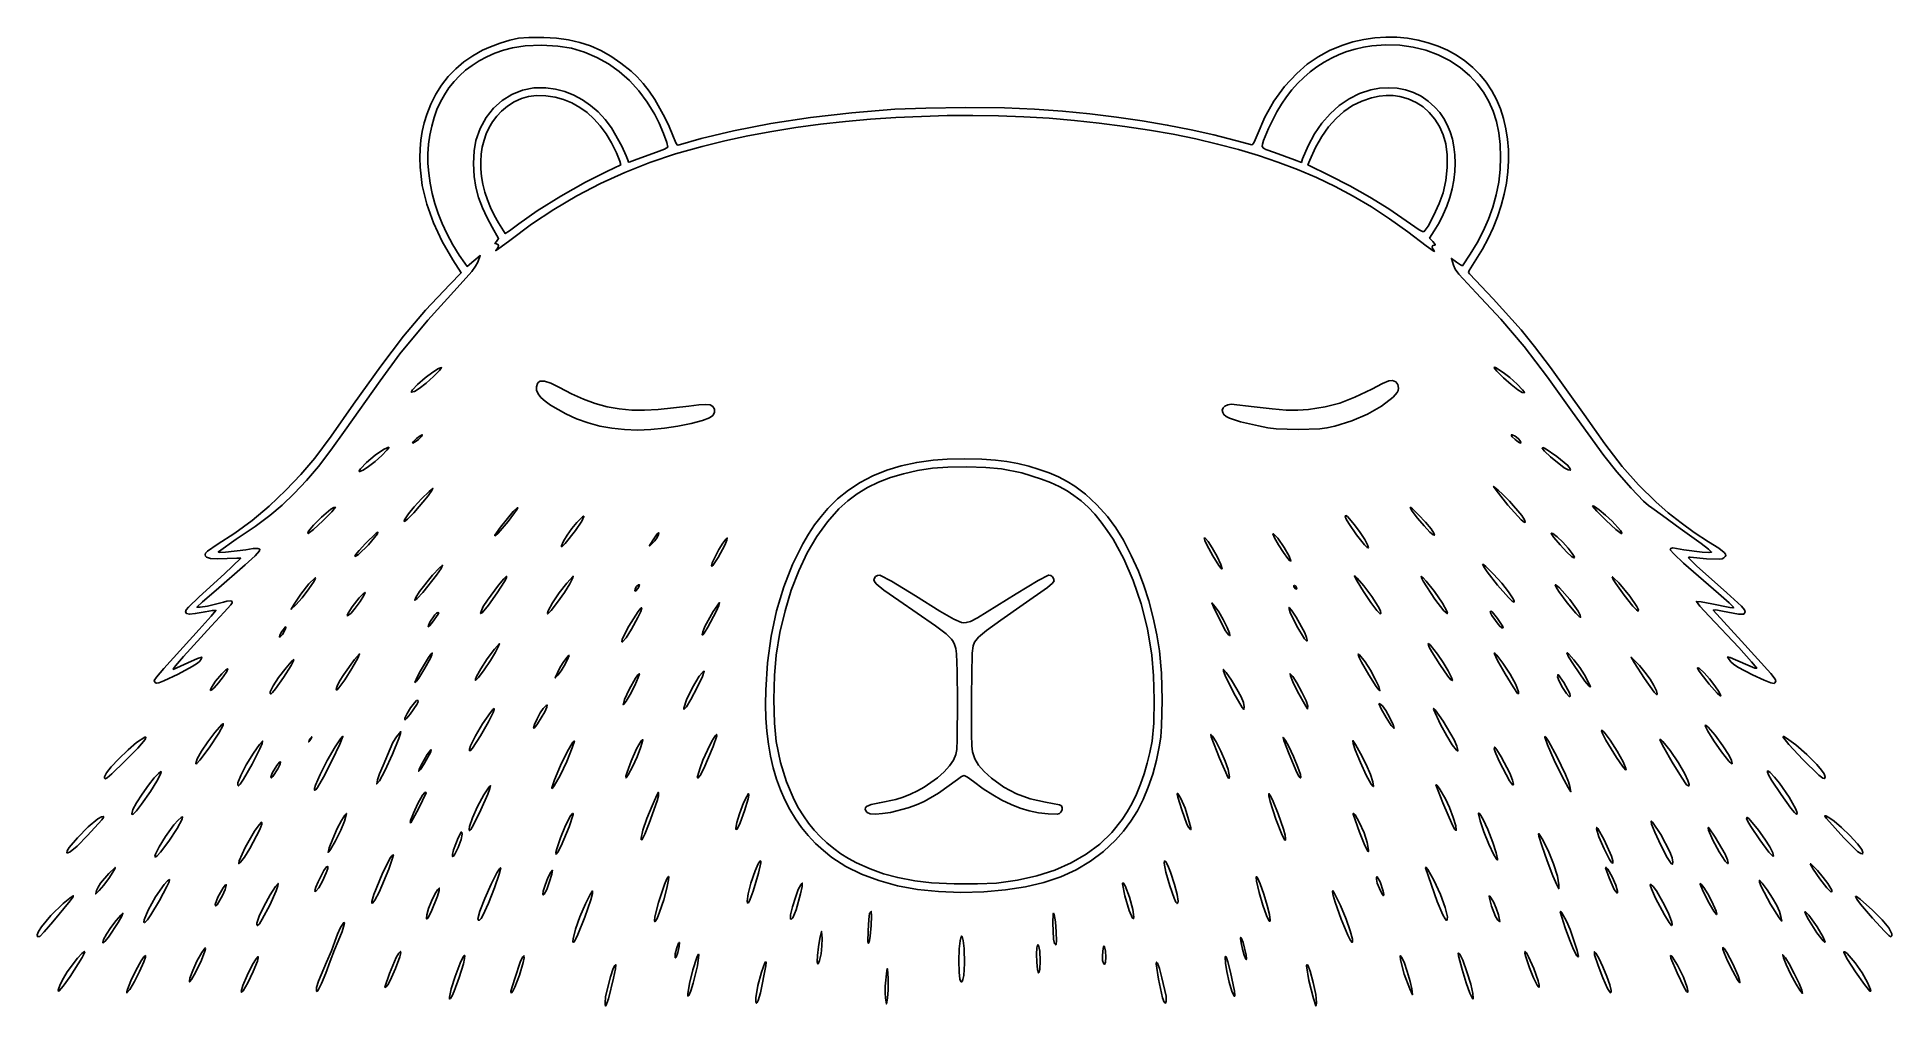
# Model space of a CAD drawing. Extents: x 32 to 537, y 39 to 304.
import ezdxf

# ---------------------------------------------------------------- set-up
doc = ezdxf.new("R2010")
doc.units = 0

msp = doc.modelspace()

# ---------------------------------------------------------------- linework, layer by layer
at = {"layer": 'Layer 1', "color": 7}
for points in [[(163.124547, 303.38908), (160.773061, 302.836762), (158.071002, 302.013246), (155.435089, 301.057438), (153.282041, 300.108245), (150.662389, 298.631469), (148.232906, 296.932691), (146.001861, 295.02142), (143.977521, 292.907164), (142.168156, 290.599431), (140.582033, 288.107729), (139.227421, 285.441568), (138.112587, 282.610456), (137.423283, 280.322997), (136.889371, 277.988099), (136.509971, 275.610414), (136.284205, 273.19459), (136.211195, 270.745281), (136.290061, 268.267136), (136.899913, 263.242944), (138.10673, 258.15922), (139.903487, 253.053172), (142.283153, 247.962006), (145.238703, 242.922931), (147.496482, 239.430429), (144.392035, 236.220149), (137.806111, 229.215852), (131.8155, 222.148716), (125.560305, 213.950486), (118.18063, 203.552906), (112.067649, 194.856928), (107.614929, 188.886161), (103.823668, 184.383831), (99.695063, 180.093169), (95.161865, 175.798648), (90.549293, 171.90431), (85.844117, 168.400232), (81.033107, 165.276493), (78.325535, 163.472915), (77.798573, 162.920046), (77.681716, 162.489547), (77.809322, 162.140352), (78.094025, 161.858956), (79.181022, 161.492949), (81.035311, 161.378296), (83.749497, 161.501768), (86.377693, 161.62965), (87.418388, 161.572324), (83.026302, 157.316939), (76.094215, 151.024262), (73.144109, 148.268184), (72.53722, 147.487111), (72.390046, 146.967315), (72.656834, 146.471221), (73.43956, 146.305856), (75.029266, 146.471221), (77.716993, 146.967315), (79.723418, 147.320093), (80.645051, 147.355371), (79.392689, 145.750231), (76.129492, 142.134256), (66.445736, 131.528868), (64.441516, 129.161396), (63.852818, 128.199525), (64.015978, 127.776192), (64.417263, 127.458691), (65.12778, 127.581957), (66.503063, 128.114087), (70.361572, 129.950186), (74.220081, 132.057483), (75.595364, 132.928611), (76.305881, 133.526473), (76.738034, 134.232029), (76.799771, 134.620085), (75.622374, 134.205571), (72.989768, 132.997306), (69.038655, 131.233416), (69.109486, 131.485115), (69.631763, 132.201902), (71.825601, 134.800884), (79.37505, 143.051479), (82.918815, 146.835023), (84.706408, 148.898774), (85.062562, 149.446958), (85.12478, 149.758671), (84.941432, 149.898404), (84.560887, 149.93065), (83.665712, 149.833636), (82.691163, 149.577872), (78.351994, 148.519538), (76.341159, 148.188809), (75.494492, 148.202038), (77.020257, 149.683705), (80.715606, 152.858707), (88.609014, 159.737878), (91.312176, 162.244807), (92.533669, 163.547881), (92.604225, 164.024682), (92.066239, 164.240208), (90.827106, 164.197764), (88.794223, 163.900659), (83.268837, 163.181874), (81.744726, 163.141635), (81.380579, 163.208539), (81.315329, 163.336214), (86.183665, 166.758161), (91.336429, 170.256726), (95.311796, 173.209588), (98.665392, 176.050002), (101.952842, 179.211224), (105.37534, 182.80515), (108.589478, 186.584284), (111.968981, 190.998419), (115.887573, 196.497346), (125.372891, 209.982285), (130.810082, 217.27597), (138.38158, 226.479066), (146.40287, 235.338204), (150.424539, 239.809665), (151.433264, 241.202036), (152.01204, 242.323208), (152.682318, 244.122376), (150.918428, 242.640708), (149.154538, 241.159041), (148.48426, 242.040986), (146.948573, 244.224351), (145.221064, 247.072482), (143.572929, 250.112436), (142.275367, 252.87127), (141.197465, 255.587385), (140.293196, 258.328305), (139.564213, 261.079147), (139.012171, 263.825027), (138.638722, 266.551064), (138.445521, 269.242374), (138.434221, 271.884075), (138.606476, 274.461284), (138.953888, 276.993534), (139.452661, 279.416437), (140.101192, 281.728132), (140.89788, 283.926759), (141.841121, 286.010457), (142.929316, 287.977367), (144.160861, 289.825627), (145.534154, 291.553378), (147.047594, 293.158759), (148.699579, 294.63991), (150.488506, 295.99497), (152.412774, 297.22208), (154.470781, 298.319378), (156.660924, 299.285004), (158.981602, 300.117099), (161.431213, 300.813801), (164.952929, 301.31706), (169.364308, 301.453211), (173.848447, 301.225559), (177.588445, 300.637412), (181.121324, 299.56323), (184.466514, 298.14261), (187.618227, 296.379684), (190.570676, 294.278588), (193.318072, 291.843455), (195.854629, 289.07842), (198.174557, 285.987616), (200.272071, 282.575178), (201.41915, 280.248497), (202.622454, 277.429029), (203.54133, 274.960134), (203.835128, 273.685172), (202.864989, 273.147186), (200.730682, 272.344616), (195.47429, 270.439615), (193.242969, 269.592948), (192.993819, 269.635942), (192.969566, 269.910448), (192.462448, 271.351877), (191.240954, 273.927707), (188.454008, 278.976842), (186.726153, 281.246679), (184.811024, 283.284593), (182.729702, 285.076939), (180.503273, 286.610076), (178.152821, 287.870362), (175.699429, 288.844153), (173.164182, 289.517808), (170.568163, 289.877683), (167.289739, 289.833654), (164.17792, 289.221185), (161.276941, 288.073761), (158.631037, 286.424868), (156.284444, 284.307993), (154.281395, 281.756623), (152.666126, 278.804243), (151.482873, 275.48434), (151.025915, 272.685818), (150.869921, 269.209302), (151.011584, 265.686482), (151.447595, 262.749054), (152.246858, 259.969274), (153.29086, 257.153113), (154.5333, 254.409713), (155.927876, 251.848214), (157.691766, 248.779046), (157.092043, 247.932378), (156.695168, 247.389982), (157.092043, 247.297378), (157.501597, 247.172252), (157.669717, 246.851996), (157.593098, 246.419292), (157.268432, 245.956822), (156.88644, 245.481674), (157.413953, 245.753974), (160.760935, 248.249879), (166.672722, 252.649475), (172.746567, 256.697258), (178.992391, 260.398602), (185.420117, 263.758881), (192.039665, 266.78347), (198.860959, 269.477744), (205.893919, 271.847075), (213.148468, 273.896839), (219.317931, 275.387447), (225.644388, 276.736564), (232.111198, 277.943261), (238.701722, 279.006608), (245.399319, 279.925674), (252.18735, 280.699529), (259.049175, 281.327243), (265.968154, 281.807886), (279.911015, 282.324237), (286.901618, 282.358085), (293.882815, 282.241141), (300.837968, 281.972475), (307.750436, 281.551157), (314.603579, 280.976257), (321.380758, 280.246843), (328.337168, 279.342023), (335.029408, 278.319793), (341.464506, 277.178501), (347.64949, 275.916493), (353.591388, 274.532115), (359.297227, 273.023714), (364.774037, 271.389635), (370.028844, 269.628225), (375.363096, 267.617184), (380.542731, 265.406465), (385.604958, 262.974984), (390.586982, 260.301657), (395.526012, 257.3654), (400.459254, 254.14513), (405.423915, 250.619761), (410.457203, 246.768211), (412.366614, 245.387967), (412.704509, 245.255124), (412.503315, 245.568766), (412.158254, 246.066514), (412.071162, 246.508037), (412.235425, 246.823884), (412.644427, 246.9446), (412.891922, 246.984839), (412.931059, 247.134218), (412.291649, 247.932378), (411.374426, 248.884879), (412.644427, 250.825158), (413.966095, 253.041803), (415.113252, 255.315912), (416.085847, 257.632189), (416.883826, 259.975337), (417.507139, 262.330062), (417.955734, 264.681065), (418.229559, 267.013052), (418.328562, 269.310725), (418.252692, 271.558789), (418.001898, 273.741948), (417.576127, 275.844904), (416.975328, 277.852363), (416.199449, 279.749027), (415.248438, 281.5196), (414.122244, 283.148787), (412.820816, 284.62129), (410.999668, 286.226361), (409.040028, 287.546592), (406.958844, 288.578261), (404.773067, 289.317648), (402.499648, 289.761032), (400.155534, 289.904692), (397.757677, 289.744909), (395.323027, 289.27796), (392.311874, 288.276195), (389.45699, 286.846548), (386.779047, 285.010931), (384.298714, 282.791255), (382.036663, 280.209429), (380.013564, 277.287367), (378.250087, 274.046977), (376.766904, 270.51017), (376.449404, 269.522392), (374.57968, 270.263226), (369.076344, 272.238783), (366.714936, 273.04025), (366.087377, 273.398402), (365.795508, 273.861561), (365.814525, 274.529773), (366.119623, 275.503082), (367.488843, 278.765176), (369.711413, 283.325107), (370.985918, 285.438571), (372.364345, 287.4369), (373.843024, 289.316993), (375.418286, 291.07575), (377.086463, 292.71007), (378.843884, 294.216852), (380.686883, 295.592996), (382.611788, 296.835402), (384.614931, 297.940968), (386.692644, 298.906595), (388.841256, 299.729181), (391.0571, 300.405625), (393.336506, 300.932829), (395.675805, 301.30769), (399.481191, 301.584056), (403.225805, 301.468094), (406.872028, 300.970966), (410.382238, 300.103835), (413.718815, 298.877862), (416.844138, 297.304211), (419.720588, 295.394042), (422.310544, 293.158518), (424.313661, 290.980941), (426.038966, 288.649574), (427.489766, 286.15615), (428.669367, 283.492401), (429.581078, 280.650057), (430.228205, 277.620852), (430.614056, 274.396516), (430.741938, 270.968782), (430.605581, 267.548558), (430.200093, 264.12544), (429.530848, 260.716378), (428.603221, 257.338322), (427.422586, 254.008222), (425.994318, 250.743027), (424.32379, 247.559688), (422.416377, 244.475154), (420.299709, 241.33543), (419.788181, 241.564735), (418.747486, 242.323208), (417.336374, 243.346264), (417.865541, 241.511819), (418.35006, 240.420963), (419.333979, 239.055602), (424.109712, 233.927092), (430.760128, 226.806488), (437.12281, 219.295624), (443.531794, 210.97778), (450.321117, 201.436238), (458.858345, 189.547619), (462.391086, 185.098758), (466.271092, 180.679662), (469.707922, 177.140307), (471.013131, 175.966149), (471.911131, 175.330666), (474.80391, 173.249276), (479.636969, 169.686218), (485.378431, 165.611632), (487.405802, 164.020824), (488.209474, 163.230381), (487.481318, 163.096986), (485.612146, 163.195103), (480.660025, 163.900659), (477.643773, 164.376909), (477.09807, 164.257847), (476.955856, 163.900659), (477.90064, 162.745862), (480.571831, 160.218538), (490.114475, 151.906207), (493.024894, 149.375025), (494.241978, 148.16676), (494.040233, 148.022893), (493.210102, 148.100614), (488.315308, 149.119261), (485.418118, 149.666066), (484.081972, 149.789539), (485.034472, 148.537177), (487.574474, 145.803147), (495.622222, 137.182135), (499.049129, 133.356147), (500.521426, 131.550916), (500.040766, 131.581784), (498.686981, 132.115361), (494.735867, 133.879251), (493.289477, 134.478974), (492.583921, 134.655363), (492.782359, 134.196751), (493.430589, 133.314806), (494.168666, 132.663821), (495.392916, 131.864007), (499.392537, 129.751748), (502.511315, 128.28331), (504.340248, 127.555705), (505.256369, 127.449872), (505.489946, 127.592912), (505.636707, 127.846747), (505.677911, 128.139029), (505.536386, 128.551201), (504.384345, 130.122165), (496.358646, 138.959254), (488.668086, 147.425926), (489.369232, 147.452385), (491.208087, 147.108426), (495.547257, 146.332314), (496.962778, 146.358773), (497.229015, 146.57044), (497.346424, 146.967315), (497.145231, 147.524043), (496.345417, 148.48426), (492.407532, 152.117874), (484.09961, 159.508573), (482.42612, 161.097176), (481.930026, 161.713435), (482.040269, 161.858956), (482.388637, 161.819269), (486.868918, 161.395935), (490.251177, 161.303331), (491.070835, 161.440583), (491.596143, 161.713435), (491.92074, 162.014192), (492.056408, 162.326938), (491.976275, 162.680199), (491.653469, 163.102499), (490.172353, 164.26832), (487.398085, 166.052605), (483.512015, 168.584338), (479.883913, 171.198754), (476.414562, 173.965305), (473.004742, 176.953445), (468.289644, 181.586412), (463.858973, 186.606333), (459.124031, 192.744119), (453.496119, 200.730682), (444.288613, 213.620308), (439.992439, 219.289561), (436.351108, 223.837641), (428.709055, 232.308723), (422.20471, 239.112928), (421.989185, 239.461297), (422.147384, 240.074248), (423.9686, 242.993486), (425.750181, 245.827045), (427.336941, 248.735224), (428.727538, 251.703348), (429.920627, 254.71674), (430.914865, 257.760725), (431.708908, 260.820627), (432.301413, 263.881768), (432.691036, 266.929474), (432.876434, 269.949067), (432.856263, 272.925873), (432.62918, 275.845214), (432.19384, 278.692415), (431.5489, 281.4528), (430.693018, 284.111692), (429.624848, 286.654415), (428.343048, 289.066293), (426.814174, 291.372278), (425.06986, 293.49786), (423.127006, 295.437924), (421.002509, 297.187353), (418.713268, 298.741032), (416.27618, 300.093844), (413.708144, 301.240674), (411.026058, 302.176406), (408.24682, 302.895923), (405.387328, 303.39411), (402.464482, 303.665851), (399.495178, 303.706029), (396.496315, 303.509529), (393.484792, 303.071235), (390.477506, 302.386031), (387.491355, 301.448801), (384.109096, 300.049265), (380.991421, 298.348764), (378.045724, 296.284462), (375.179403, 293.793518), (371.845651, 290.211168), (368.961691, 286.248479), (366.487835, 281.842612), (364.384396, 276.93073), (363.555368, 275.030139), (363.203692, 274.50483), (362.938006, 274.320173), (358.493004, 275.48434), (352.605538, 277.001561), (346.391065, 278.401373), (339.876454, 279.678815), (333.088578, 280.828927), (326.054309, 281.846747), (318.800518, 282.727314), (311.354077, 283.465667), (303.741858, 284.056846), (295.566228, 284.368834), (284.877054, 284.46254), (274.095277, 284.34458), (265.641834, 284.021568), (253.912517, 283.071272), (242.636299, 281.763789), (231.882633, 280.112347), (221.720973, 278.130175), (212.910342, 276.017917), (206.586797, 274.249617), (206.316701, 274.354348), (205.987074, 274.822881), (205.175685, 276.824897), (204.194176, 279.30454), (203.018778, 281.812296), (200.223564, 286.693861), (198.672374, 288.958531), (197.064547, 291.033031), (195.434396, 292.862791), (193.816233, 294.393241), (191.030734, 296.611953), (188.280375, 298.490427), (185.52092, 300.045613), (182.708136, 301.294461), (179.797786, 302.25392), (176.745637, 302.940942), (173.507451, 303.372475), (170.038996, 303.565469), (165.893854, 303.569879), (163.124547, 303.38908), (163.124547, 303.38908)], [(175.365944, 286.702681), (177.674573, 285.733712), (179.818664, 284.540262), (181.808965, 283.11282), (183.656227, 281.441879), (185.371196, 279.517929), (186.964623, 277.331464), (188.447255, 274.872973), (189.829842, 272.132949), (190.751474, 269.892809), (190.958731, 268.816836), (187.148729, 267.017668), (181.341672, 264.145835), (174.611881, 260.341345), (168.153287, 256.311958), (163.159825, 252.765437), (160.619823, 250.860436), (159.490934, 250.119602), (157.691766, 253.012382), (156.504809, 255.092557), (155.483734, 257.19852), (154.62823, 259.319675), (153.937988, 261.445429), (153.412696, 263.565189), (153.052046, 265.668361), (152.855727, 267.744351), (152.82343, 269.782566), (152.954843, 271.772411), (153.249657, 273.703294), (153.707562, 275.56462), (154.328248, 277.345795), (155.111405, 279.036227), (156.056723, 280.625322), (157.163891, 282.102485), (158.4326, 283.457123), (160.131446, 284.87485), (161.969199, 286.041222), (163.899556, 286.929781), (165.876216, 287.51407), (168.038634, 287.744478), (170.581392, 287.664001), (173.143994, 287.30571), (175.365944, 286.702681), (175.365944, 286.702681)], [(403.29581, 287.478792), (405.578876, 286.832836), (407.682935, 285.883023), (409.594344, 284.642995), (411.29946, 283.126394), (412.784642, 281.346863), (414.036246, 279.318045), (415.04063, 277.053582), (415.784151, 274.567117), (416.184333, 271.610397), (416.181026, 268.164197), (415.794073, 264.585705), (415.043317, 261.232109), (413.95632, 258.274837), (412.459218, 254.95707), (410.975346, 252.148627), (409.928036, 250.719325), (409.44903, 250.719876), (408.556612, 251.147068), (404.989144, 253.612104), (400.307118, 256.821833), (395.102541, 260.054712), (389.62015, 263.161915), (384.104686, 265.994612), (378.213294, 268.852114), (378.777739, 270.157392), (380.321142, 273.543165), (382.016682, 276.559762), (383.867664, 279.211729), (385.877396, 281.503615), (388.049185, 283.439966), (390.38634, 285.025331), (392.892166, 286.264257), (395.569971, 287.161292), (397.660181, 287.612738), (399.565182, 287.809522), (401.404038, 287.761566), (403.29581, 287.478792), (403.29581, 287.478792)], [(139.770644, 212.337078), (137.635785, 210.747924), (135.629912, 208.990097), (134.239195, 207.529927), (133.926449, 207.05719), (133.949807, 206.833741), (134.739147, 207.063047), (136.031197, 207.82152), (137.917457, 209.290509), (139.98231, 211.133223), (141.597372, 212.757656), (142.134256, 213.571801), (141.349325, 213.311627), (139.770644, 212.337078), (139.770644, 212.337078)], [(428.978048, 213.501246), (429.718331, 212.549296), (431.487182, 210.806904), (433.606606, 208.912376), (435.398608, 207.50402), (436.620101, 206.794054), (437.233053, 206.69263), (437.142172, 206.984154), (436.730896, 207.523312), (435.226628, 209.078291), (433.279184, 210.825094), (431.447494, 212.231245), (429.379333, 213.567391), (429.05136, 213.664957), (428.978048, 213.501246), (428.978048, 213.501246)], [(168.275106, 209.232632), (167.986269, 208.330912), (168.048005, 207.396533), (168.463622, 206.4266), (169.236426, 205.41822), (170.369725, 204.368498), (171.866827, 203.274542), (175.965666, 200.942349), (178.957045, 199.584705), (182.05715, 198.475108), (185.26557, 197.613558), (188.58189, 197.000055), (192.005697, 196.634599), (195.536577, 196.51719), (199.174118, 196.647828), (202.917906, 197.026513), (206.507422, 197.606392), (210.149855, 198.35825), (213.236662, 199.149796), (215.159302, 199.848737), (216.080935, 200.512952), (216.552775, 201.325995), (216.548366, 202.18534), (216.041247, 202.988461), (215.343959, 203.386439), (214.140656, 203.526448), (212.25605, 203.415102), (209.514854, 203.059017), (201.154016, 202.106516), (197.478303, 201.912833), (193.966715, 201.972571), (190.581631, 202.294412), (187.28543, 202.887038), (184.040493, 203.75913), (180.809198, 204.91937), (177.553925, 206.376439), (174.237054, 208.13902), (171.941241, 209.297124), (170.210975, 209.863222), (169.003262, 209.840623), (168.581926, 209.609594), (168.275106, 209.232632), (168.275106, 209.232632)], [(400.226641, 209.973466), (398.577404, 209.25468), (395.605249, 207.715686), (391.03016, 205.475546), (386.944549, 203.896865), (382.885397, 202.834121), (378.389683, 202.141794), (375.46383, 201.920205), (372.286623, 201.956586), (368.447958, 202.270778), (363.537729, 202.882628), (357.293558, 203.552906), (356.353185, 203.428331), (355.591405, 203.085475), (355.080979, 202.57064), (354.894668, 201.930127), (354.989201, 201.299605), (355.306977, 200.742258), (355.899258, 200.235346), (356.817308, 199.756133), (359.835765, 198.789852), (364.772452, 197.661513), (367.292059, 197.17038), (369.530545, 196.880992), (375.532181, 196.709013), (381.445622, 196.850124), (383.405194, 197.125732), (385.586354, 197.626236), (390.189556, 199.043962), (394.445492, 200.871793), (398.231792, 203.043583), (401.426086, 205.493185), (402.572615, 206.767596), (402.805228, 207.333694), (402.872476, 207.962631), (402.677346, 208.966395), (402.131642, 209.669195), (401.294897, 210.021421), (400.226641, 209.973466), (400.226641, 209.973466)], [(135.290363, 194.204289), (134.426057, 193.348802), (134.258487, 193.083116), (134.302585, 192.969566), (134.962941, 193.282656), (135.881266, 193.992622), (136.65407, 194.755505), (136.877864, 195.227345), (136.335468, 194.980401), (135.290363, 194.204289), (135.290363, 194.204289)], [(433.564162, 195.121512), (433.907569, 194.636442), (434.697461, 193.913247), (435.573343, 193.256198), (436.174719, 192.969566), (436.240865, 193.154774), (436.068886, 193.604566), (435.513812, 194.223582), (434.671003, 194.82606), (433.900955, 195.197028), (433.65587, 195.228517), (433.564162, 195.121512), (433.564162, 195.121512)], [(126.294524, 191.205676), (124.01635, 189.673297), (121.668722, 187.677896), (120.028856, 185.947079), (119.717212, 185.408266), (119.730967, 185.260299), (119.873964, 185.20845), (120.770792, 185.58934), (122.259626, 186.588694), (124.046115, 187.991538), (125.835913, 189.582897), (127.247025, 190.997316), (127.785011, 191.717204), (127.730716, 191.827034), (127.463101, 191.775633), (126.294524, 191.205676), (126.294524, 191.205676)], [(276.084063, 188.348174), (271.642367, 187.71903), (267.425568, 186.787683), (263.443586, 185.559505), (259.706344, 184.039873), (256.223764, 182.234159), (253.005767, 180.147739), (250.062276, 177.785987), (247.403211, 175.154277), (245.557328, 172.977191), (243.804876, 170.6443), (242.148335, 168.162684), (240.590186, 165.539423), (237.778987, 159.896284), (235.39112, 153.77152), (233.446432, 147.22177), (231.964764, 140.303669), (230.965961, 133.073856), (230.469867, 125.588968), (230.427768, 121.70481), (230.539872, 117.962762), (230.806591, 114.361894), (231.22834, 110.901276), (231.805532, 107.579978), (232.53858, 104.39707), (233.427897, 101.351621), (234.473898, 98.442701), (235.676995, 95.66938), (237.037602, 93.030728), (238.556132, 90.525815), (240.232999, 88.15371), (242.068615, 85.913484), (244.063396, 83.804205), (246.217753, 81.824945), (248.532101, 79.974773), (252.324327, 77.50388), (256.585361, 75.388107), (261.277998, 73.635311), (266.365029, 72.253344), (271.809248, 71.250063), (277.573447, 70.633321), (283.620421, 70.410975), (289.91296, 70.590878), (295.828744, 71.11908), (301.269105, 71.972224), (306.267941, 73.164366), (310.859154, 74.709561), (315.076643, 76.621866), (318.954307, 78.915336), (322.526046, 81.604028), (325.825761, 84.701998), (327.997895, 87.166069), (329.967044, 89.829406), (331.738582, 92.702755), (333.317884, 95.796866), (334.710323, 99.122488), (335.921275, 102.690369), (336.956113, 106.511257), (337.820213, 110.595903), (338.121177, 112.851271), (338.336151, 115.780086), (338.50813, 122.859348), (338.336151, 130.236267), (337.820213, 136.313419), (337.08875, 140.640462), (336.069552, 145.318078), (334.858531, 149.956006), (333.551599, 154.163986), (332.037961, 158.040685), (330.067916, 162.344026), (327.925892, 166.482002), (325.896316, 169.862607), (323.564123, 172.942249), (320.679612, 176.111187), (317.616506, 178.995699), (314.748532, 181.222059), (312.605267, 182.525201), (310.242895, 183.729538), (307.690353, 184.825562), (304.976581, 185.803763), (302.130517, 186.654633), (299.1811, 187.368664), (296.157269, 187.936347), (293.087962, 188.348174), (289.354579, 188.601182), (284.652158, 188.678904), (279.916665, 188.59126), (276.084063, 188.348174), (276.084063, 188.348174)], [(442.030834, 191.593732), (442.695049, 190.745962), (444.301842, 189.230119), (448.02806, 186.231506), (449.115608, 185.636193), (449.690526, 185.570047), (449.766112, 185.72301), (449.689975, 185.993381), (449.051116, 186.866507), (446.052503, 189.313904), (442.842223, 191.523176), (442.264549, 191.730433), (442.030834, 191.593732), (442.030834, 191.593732)], [(294.746019, 185.914006), (300.278019, 184.814331), (305.611581, 183.175567), (308.108864, 182.188133), (310.442435, 181.106855), (312.574262, 179.945374), (314.466309, 178.717335), (316.420214, 177.192052), (318.310349, 175.466265), (320.132479, 173.548655), (321.882364, 171.447903), (323.555769, 169.172692), (325.148455, 166.731702), (328.074721, 161.387116), (330.627262, 155.483596), (332.77218, 149.090597), (334.475574, 142.277572), (335.703545, 135.113974), (336.180346, 129.48937), (336.342955, 122.925494), (336.194678, 116.599744), (335.738823, 111.689515), (335.149987, 108.630888), (334.421417, 105.635514), (333.56221, 102.726955), (332.58146, 99.928778), (331.488261, 97.264546), (330.29171, 94.757824), (329.000901, 92.432177), (327.624929, 90.311168), (324.763913, 86.754036), (321.498167, 83.596259), (317.826451, 80.837012), (313.747524, 78.475466), (309.260147, 76.510796), (304.363078, 74.942174), (299.055078, 73.768774), (293.334907, 72.989768), (288.195373, 72.74558), (281.825525, 72.782511), (275.654115, 73.064182), (271.109893, 73.554213), (266.461492, 74.474743), (262.550617, 75.52095), (258.950628, 76.818512), (255.234883, 78.493105), (253.056401, 79.655765), (250.979981, 80.946635), (249.00681, 82.364111), (247.138077, 83.906594), (245.37497, 85.572479), (243.718679, 87.360166), (242.170392, 89.268053), (240.731297, 91.294537), (239.402584, 93.438016), (238.185439, 95.696889), (236.090613, 100.554408), (234.456328, 105.854277), (233.292091, 111.583681), (232.836236, 116.619587), (232.687959, 123.004869), (232.850568, 129.56213), (233.327369, 135.113974), (234.354835, 141.312463), (235.732874, 147.236859), (237.44495, 152.851197), (239.474526, 158.119509), (241.805066, 163.005829), (244.420032, 167.47419), (247.30289, 171.488624), (250.437102, 175.013166), (252.838197, 177.202319), (255.424501, 179.145078), (258.215857, 180.849712), (261.232109, 182.32449), (264.493101, 183.577679), (268.018676, 184.617547), (271.828678, 185.452363), (275.942952, 186.090395), (280.111244, 186.390256), (285.26511, 186.451992), (290.458664, 186.288833), (294.746019, 185.914006), (294.746019, 185.914006)], [(136.630919, 177.729556), (134.683475, 175.599659), (133.142827, 173.707887), (132.190878, 172.292365), (131.992509, 171.837613), (132.009528, 171.591219), (132.8358, 172.211888), (134.571578, 173.99011), (138.535921, 178.611501), (139.536928, 180.027023), (139.770644, 180.622336), (138.729949, 179.771259), (136.630919, 177.729556), (136.630919, 177.729556)], [(429.471937, 180.093169), (432.713085, 176.040632), (436.351108, 172.014553), (437.122259, 171.402703), (437.329034, 171.353507), (437.413852, 171.458927), (437.209351, 172.084006), (436.492219, 173.17872), (433.10996, 177.173931), (431.37749, 178.983021), (430.07166, 180.163725), (428.801659, 181.151503), (429.471937, 180.093169), (429.471937, 180.093169)], [(111.971737, 174.907332), (109.459848, 172.784601), (107.27538, 170.625489), (105.904507, 168.949243), (105.676097, 168.454458), (105.8334, 168.275106), (107.248371, 169.364859), (109.824201, 171.780837), (112.247896, 174.243118), (113.20646, 175.471777), (112.761078, 175.401222), (111.971737, 174.907332), (111.971737, 174.907332)], [(161.64288, 174.342888), (158.159197, 170.065454), (156.633432, 167.851772), (156.69696, 167.71011), (156.883684, 167.756963), (157.603571, 168.389759), (160.267045, 171.626497), (162.736491, 174.907332), (162.96249, 175.30531), (162.745311, 175.286569), (161.64288, 174.342888), (161.64288, 174.342888)], [(178.999557, 171.308997), (177.668923, 169.676296), (176.397819, 167.878231), (175.378071, 166.199228), (174.801499, 164.923715), (174.801775, 164.725071), (174.995527, 164.796384), (175.851014, 165.624861), (178.646779, 169.157051), (180.324128, 171.64138), (180.953065, 172.918546), (180.869212, 173.062069), (180.517054, 172.852952), (178.999557, 171.308997), (178.999557, 171.308997)], [(388.408578, 172.967053), (388.668269, 172.252816), (389.355015, 171.05654), (391.455698, 167.975245), (393.602683, 165.237908), (394.347306, 164.47158), (394.688026, 164.35927), (394.484628, 165.182786), (393.695838, 166.661147), (392.450642, 168.57607), (390.878024, 170.709274), (388.968613, 172.949414), (388.541421, 173.21951), (388.408578, 172.967053), (388.408578, 172.967053)], [(406.047478, 175.436499), (406.643342, 174.407931), (408.089181, 172.499623), (409.872363, 170.366418), (411.480259, 168.663162), (412.357794, 167.907996), (412.706163, 167.834134), (412.512135, 168.395271), (411.762482, 169.545107), (410.234512, 171.398294), (408.349354, 173.443304), (406.74201, 175.012063), (406.240955, 175.409076), (406.047478, 175.436499), (406.047478, 175.436499)], [(455.789176, 175.754), (456.937358, 174.391946), (459.497755, 171.842574), (462.144141, 169.379191), (463.550292, 168.275106), (463.720618, 168.328023), (463.755344, 168.486773), (463.418, 169.121773), (461.116124, 171.661775), (459.316405, 173.342982), (457.592754, 174.766221), (456.29905, 175.660293), (455.924017, 175.824142), (455.789176, 175.754), (455.789176, 175.754)], [(121.461465, 165.629271), (119.660093, 163.70167), (118.692158, 162.485137), (118.541401, 162.175561), (118.623807, 162.082198), (119.521186, 162.59538), (122.228758, 165.267674), (124.671745, 168.20455), (124.820022, 168.675289), (124.296919, 168.37212), (121.461465, 165.629271), (121.461465, 165.629271)], [(200.130959, 167.146216), (198.803632, 165.069236), (198.789094, 164.956168), (198.895685, 164.988207), (199.460681, 165.452882), (200.224115, 166.274744), (200.885022, 167.212362), (201.30119, 168.037532), (201.330405, 168.522051), (200.902661, 168.178092), (200.130959, 167.146216), (200.130959, 167.146216)], [(218.757638, 165.664549), (217.713084, 163.960741), (216.671838, 161.982428), (215.915019, 160.301772), (215.723747, 159.490934), (215.865409, 159.402188), (216.089754, 159.601177), (217.487637, 161.748713), (219.36177, 165.17066), (219.903615, 166.48145), (219.992361, 167.110939), (219.573437, 166.744931), (218.757638, 165.664549), (218.757638, 165.664549)], [(349.955776, 167.146216), (350.144705, 166.417854), (350.666844, 165.228537), (352.284111, 162.202915), (353.954294, 159.541094), (354.542579, 158.806531), (354.728356, 158.668822), (354.824112, 158.714822), (354.481807, 159.902692), (353.461507, 162.079442), (352.170009, 164.434787), (351.01411, 166.158438), (350.273276, 166.956598), (349.955776, 167.146216), (349.955776, 167.146216)], [(368.65301, 168.20455), (369.108314, 167.132436), (370.205233, 165.210347), (371.540277, 163.109664), (372.709957, 161.501768), (373.332693, 160.852712), (373.570956, 160.813851), (373.115652, 162.11031), (371.787222, 164.478333), (370.028844, 167.005105), (369.049885, 168.067849), (368.758843, 168.270145), (368.65301, 168.20455), (368.65301, 168.20455)], [(444.50028, 168.345662), (445.232294, 167.249294), (446.916809, 165.236805), (448.786533, 163.191244), (450.074172, 161.995658), (450.724056, 161.684772), (450.823895, 161.764974), (450.775319, 161.995658), (450.237883, 162.888627), (449.121672, 164.323992), (447.640555, 165.944566), (446.136288, 167.366703), (444.969364, 168.272901), (444.625061, 168.433305), (444.50028, 168.345662), (444.50028, 168.345662)], [(139.700088, 156.915654), (136.14144, 152.453013), (135.091374, 150.853385), (134.831752, 150.107039), (135.529591, 150.630143), (137.027795, 152.254575), (140.758422, 156.915654), (142.010784, 158.780968), (142.416479, 159.667323), (141.560992, 158.939718), (139.700088, 156.915654), (139.700088, 156.915654)], [(260.42072, 156.562876), (260.075728, 156.140714), (259.94943, 155.712351), (260.095158, 155.225283), (260.566241, 154.627007), (262.697791, 152.886819), (266.770724, 150.071761), (276.710244, 143.157312), (279.61956, 140.913865), (281.09351, 139.523699), (281.577064, 138.829374), (281.952304, 138.023841), (282.233287, 136.959513), (282.434067, 135.488801), (282.651246, 130.737873), (282.716289, 122.590355), (282.650143, 112.108439), (282.512891, 109.42898), (282.292956, 108.055901), (281.639214, 106.527932), (280.581982, 104.960274), (279.127875, 103.35293), (277.283508, 101.705897), (273.662573, 99.133925), (271.822132, 98.088131), (269.932496, 97.190339), (267.971754, 96.431453), (265.917993, 95.802378), (261.443776, 94.897282), (259.209148, 94.443632), (257.933635, 93.860997), (257.645211, 93.514075), (257.584164, 93.126226), (257.746359, 92.694555), (258.127663, 92.216169), (258.972538, 91.864563), (260.408593, 91.771338), (262.296093, 91.910451), (264.495305, 92.255857), (269.269935, 93.461365), (271.565886, 94.269379), (273.614617, 95.179504), (277.596598, 97.538707), (282.716289, 101.247286), (283.81872, 102.001349), (284.550735, 102.30562), (285.472367, 101.842599), (287.055459, 100.718119), (289.735951, 98.719962), (292.320119, 97.002926), (294.837314, 95.55378), (297.316889, 94.359296), (299.788195, 93.406244), (302.280585, 92.681395), (304.823412, 92.171521), (307.446027, 91.863391), (309.915473, 91.788426), (310.482123, 91.967571), (310.903251, 92.322003), (311.249415, 92.928891), (311.291307, 93.525858), (311.042158, 94.023605), (310.515196, 94.332837), (306.705193, 95.073671), (302.49115, 95.994201), (298.816195, 97.304992), (295.39921, 99.13172), (291.959073, 101.600064), (289.983516, 103.358993), (288.484209, 105.114615), (287.434695, 106.90331), (286.808514, 108.761457), (286.635432, 110.393607), (286.535111, 113.457815), (286.526292, 124.001467), (286.724729, 135.674009), (286.957893, 137.658937), (287.372959, 138.641754), (288.472634, 140.017588), (290.667023, 141.896131), (294.521674, 144.713945), (300.602134, 148.907594), (307.225541, 153.608361), (308.619014, 154.781347), (309.033528, 155.398709), (308.92108, 156.033709), (308.610194, 156.536418), (308.140559, 156.867147), (307.55186, 156.98621), (304.67231, 155.469265), (298.697133, 151.835651), (288.14907, 145.27839), (286.255094, 144.319826), (285.11518, 144.039257), (284.471842, 143.99268), (283.778482, 144.083355), (281.724101, 144.947661), (277.916855, 147.174572), (271.32156, 151.306484), (264.759889, 155.323744), (261.584887, 156.98621), (260.949887, 156.867147), (260.42072, 156.562876), (260.42072, 156.562876)], [(390.878024, 156.66871), (391.603975, 155.271929), (393.325421, 152.532388), (395.357753, 149.515033), (397.016361, 147.284815), (397.771527, 146.528547), (397.994907, 146.438975), (398.109973, 146.526342), (397.998627, 147.185596), (397.404417, 148.413705), (395.630605, 151.142222), (393.479762, 154.022875), (391.659648, 156.162694), (391.09479, 156.675738), (390.937366, 156.744209), (390.878024, 156.66871), (390.878024, 156.66871)], [(425.803046, 159.949545), (426.142526, 159.192864), (427.063676, 157.838389), (429.9085, 154.225722), (432.852543, 150.890868), (433.897716, 149.883659), (434.410829, 149.61315), (434.41579, 149.920246), (434.139631, 150.51549), (432.902703, 152.360408), (431.017546, 154.72788), (428.801659, 157.197877), (426.70704, 159.301316), (426.058259, 159.85198), (425.803046, 159.949545), (425.803046, 159.949545)], [(105.974511, 154.552042), (103.75201, 151.787144), (101.952842, 149.048705), (101.141453, 147.637593), (102.446731, 148.872316), (104.121875, 150.733771), (106.005379, 153.207076), (107.432477, 155.356265), (107.767133, 156.016828), (107.738401, 156.245376), (105.974511, 154.552042), (105.974511, 154.552042)], [(119.697575, 150.742039), (117.812418, 148.32551), (116.681323, 146.57044), (116.460562, 146.060841), (116.50273, 145.860474), (117.475074, 146.579259), (118.626012, 147.933045), (119.935701, 149.76308), (120.967576, 151.421137), (121.285076, 152.258985), (120.74268, 151.884158), (119.697575, 150.742039), (119.697575, 150.742039)], [(157.656488, 154.234542), (154.618188, 150.151136), (153.524025, 148.37071), (152.929263, 147.073148), (152.792562, 146.460196), (153.211485, 146.72037), (154.92301, 148.745536), (157.2993, 152.100235), (159.29856, 155.243266), (159.831241, 156.253782), (159.87899, 156.633432), (159.124927, 155.923466), (157.656488, 154.234542), (157.656488, 154.234542)], [(176.283167, 154.798986), (174.222171, 152.117874), (172.389379, 149.383844), (171.198202, 147.258357), (170.972411, 146.630522), (171.062052, 146.40287), (171.984787, 147.330015), (173.707887, 149.560233), (175.616196, 152.266702), (177.094556, 154.622597), (177.83539, 156.038119), (178.047057, 156.633432), (176.283167, 154.798986), (176.283167, 154.798986)], [(195.297901, 153.846486), (194.892206, 153.229124), (194.804012, 152.717596), (194.905435, 152.622236), (195.086234, 152.695548), (195.580123, 153.282041), (195.967628, 153.980431), (196.034325, 154.344785), (195.803366, 154.318878), (195.297901, 153.846486), (195.297901, 153.846486)], [(374.368014, 153.740652), (374.932458, 153.176208), (375.183813, 153.229124), (375.144125, 153.599541), (374.888912, 153.978778), (374.58409, 154.146347), (374.365258, 154.075791), (374.368014, 153.740652), (374.368014, 153.740652)], [(409.610536, 155.328153), (412.763489, 150.442178), (415.254984, 147.249537), (416.181026, 146.464606), (416.227328, 146.614537), (416.101651, 147.108426), (414.911025, 149.300611), (412.714982, 152.475061), (410.466022, 155.338626), (409.619355, 156.249717), (409.116647, 156.598154), (409.125466, 156.240966), (409.610536, 155.328153), (409.610536, 155.328153)], [(445.558614, 154.305097), (445.841319, 153.64543), (446.589938, 152.480573), (448.887956, 149.392664), (451.258735, 146.556108), (452.098305, 145.705444), (452.508341, 145.485647), (452.438336, 146.026941), (451.86893, 147.117245), (449.615561, 150.283428), (446.793337, 153.471659), (445.894856, 154.267063), (445.646119, 154.391294), (445.558614, 154.305097), (445.558614, 154.305097)], [(461.080846, 156.457043), (461.356729, 155.805093), (462.090673, 154.634724), (464.370501, 151.482873), (466.79585, 148.489772), (467.711694, 147.517841), (468.242239, 147.143704), (468.266493, 147.474984), (467.827725, 148.391656), (465.98446, 151.200651), (462.910882, 154.860723), (461.623793, 156.15167), (461.232224, 156.456905), (461.080846, 156.457043), (461.080846, 156.457043)], [(140.335088, 146.155925), (138.972483, 144.092174), (138.554111, 143.22897), (138.535921, 142.87509), (138.965318, 143.221805), (139.695678, 144.087764), (141.252311, 146.332314), (141.357042, 146.671863), (141.164117, 146.746829), (140.785983, 146.57044), (140.335088, 146.155925), (140.335088, 146.155925)], [(195.685957, 147.03787), (193.203281, 143.025021), (192.0099, 140.806929), (191.382065, 139.382588), (191.280435, 138.80829), (191.448762, 138.737114), (192.41835, 139.854428), (193.936949, 142.235129), (195.650679, 145.379814), (196.430098, 147.057714), (196.700193, 147.928635), (196.642178, 148.044941), (196.454351, 147.939659), (195.685957, 147.03787), (195.685957, 147.03787)], [(216.147081, 147.03787), (213.884892, 142.945646), (213.29454, 141.481617), (213.183745, 140.652589), (213.346905, 140.695032), (213.695273, 141.097971), (214.735969, 142.733979), (216.993748, 147.04228), (217.712533, 148.711912), (217.875693, 149.472039), (216.147081, 147.03787), (216.147081, 147.03787)], [(352.4605, 148.343149), (354.550709, 144.034848), (355.804174, 141.80959), (356.588002, 140.652589), (356.976058, 140.47179), (356.834947, 141.1112), (356.183961, 142.692638), (355.093106, 144.846237), (353.903031, 146.940305), (352.954389, 148.343149), (352.072444, 149.401483), (352.4605, 148.343149), (352.4605, 148.343149)], [(373.415513, 146.790926), (375.210271, 143.069118), (377.296071, 139.558977), (377.837916, 139.024849), (377.97882, 139.031257), (378.032495, 139.201789), (377.876501, 139.980657), (377.366627, 141.252311), (375.007424, 145.450369), (373.769945, 147.36419), (373.098013, 148.16676), (373.111242, 147.756656), (373.415513, 146.790926), (373.415513, 146.790926)], [(427.919714, 146.826204), (428.335882, 145.966307), (429.291138, 144.577244), (430.345614, 143.254326), (431.059438, 142.592868), (431.383002, 142.588458), (431.319612, 142.954465), (429.859993, 145.168147), (428.400374, 146.923218), (428.039328, 147.102914), (427.919714, 146.826204), (427.919714, 146.826204)], [(98.636729, 141.569811), (98.083308, 140.629438), (97.939992, 140.105783), (98.180322, 140.111295), (98.77784, 140.758422), (99.558361, 142.134256), (99.715458, 142.663423), (99.624507, 142.87509), (98.636729, 141.569811), (98.636729, 141.569811)], [(156.527599, 136.807308), (154.567476, 134.153205), (152.832249, 131.449493), (151.665877, 129.281561), (151.403498, 128.581449), (151.412318, 128.234803), (152.191185, 129.009812), (153.753882, 131.127583), (155.495172, 133.721603), (156.809821, 135.925363), (157.660898, 137.596649), (157.903433, 138.288976), (156.527599, 136.807308), (156.527599, 136.807308)], [(410.98637, 138.112587), (411.252469, 137.34371), (411.957612, 136.022929), (414.126094, 132.560743), (416.373952, 129.396214), (417.178313, 128.447503), (417.583319, 128.199525), (417.365588, 129.056114), (416.423561, 130.871819), (415.038356, 133.150544), (413.491094, 135.396196), (411.497898, 137.945017), (411.09992, 138.283464), (410.98637, 138.112587), (410.98637, 138.112587)], [(99.765618, 131.692027), (97.745964, 129.040129), (96.255477, 126.748726), (95.479366, 125.138625), (95.417078, 124.689315), (95.602838, 124.530634), (96.059245, 124.917932), (96.886068, 125.942297), (99.09534, 129.07706), (101.119404, 132.284584), (101.714717, 133.3999), (101.847009, 133.914529), (101.17673, 133.319216), (99.765618, 131.692027), (99.765618, 131.692027)], [(118.427575, 133.985084), (115.477469, 129.88845), (114.314955, 128.017073), (113.665072, 126.717858), (113.46498, 125.97096), (113.493092, 125.637475), (113.739486, 125.720709), (114.194239, 126.223968), (115.745359, 128.44206), (117.686741, 131.533277), (119.284164, 134.280536), (119.803409, 135.466752), (118.427575, 133.985084), (118.427575, 133.985084)], [(138.571198, 134.514251), (136.167898, 130.382339), (135.192798, 128.49663), (134.902307, 127.705636), (135.280441, 128.033747), (135.923159, 128.901774), (137.592239, 131.559736), (139.089341, 134.283843), (139.517084, 135.234552), (139.594255, 135.678419), (139.241477, 135.400606), (138.571198, 134.514251), (138.571198, 134.514251)], [(175.436499, 133.42064), (174.45754, 131.833139), (173.743165, 130.351471), (173.143442, 128.940359), (173.848998, 129.645915), (174.749134, 130.87237), (175.837784, 132.710674), (176.681695, 134.383613), (176.876481, 134.915192), (176.847611, 135.113974), (176.327264, 134.624495), (175.436499, 133.42064), (175.436499, 133.42064)], [(391.936358, 135.290363), (392.180822, 134.536162), (392.827122, 133.21228), (394.802679, 129.72529), (396.817924, 126.569029), (397.513833, 125.658559), (397.827751, 125.483135), (397.546631, 126.572337), (396.584208, 128.614039), (395.23814, 131.039388), (393.806081, 133.279528), (392.315594, 135.224217), (392.020143, 135.457381), (391.936358, 135.290363), (391.936358, 135.290363)], [(428.978048, 135.643141), (429.891412, 133.700657), (431.945793, 130.05161), (434.112622, 126.455479), (435.36333, 124.671745), (435.637835, 124.676155), (435.627913, 125.130357), (434.834163, 127.176469), (433.308949, 129.947981), (431.363709, 132.944389), (429.689667, 135.173505), (429.170353, 135.69027), (429.027924, 135.744944), (428.978048, 135.643141), (428.978048, 135.643141)], [(448.733616, 135.748974), (449.257822, 134.661426), (450.546013, 132.578382), (453.707786, 128.058414), (454.852109, 126.705731), (455.131576, 126.467192), (455.215912, 126.52383), (454.799193, 127.532554), (453.601952, 129.751748), (452.285649, 131.745495), (450.691534, 133.848383), (449.335543, 135.40226), (448.908076, 135.767647), (448.733616, 135.748974), (448.733616, 135.748974)], [(467.078072, 133.173695), (469.891477, 128.772789), (472.546131, 125.059801), (473.200424, 124.428108), (473.362826, 124.413638), (473.414847, 124.583551), (473.186092, 125.426911), (472.510853, 126.858969), (471.465748, 128.543484), (470.050227, 130.492582), (468.542101, 132.335847), (467.219183, 133.702862), (466.266683, 134.584807), (467.078072, 133.173695), (467.078072, 133.173695)], [(484.364194, 131.692027), (484.635599, 131.075148), (485.351421, 130.004756), (487.525967, 127.216157), (489.707127, 124.751671), (490.431218, 124.086423), (490.637071, 123.973501), (490.714198, 124.036745), (490.261099, 125.063108), (489.126697, 126.770774), (487.648337, 128.690107), (486.163362, 130.351471), (484.893361, 131.458312), (484.506408, 131.705808), (484.364194, 131.692027), (484.364194, 131.692027)], [(82.303107, 130.069249), (80.578354, 128.040224), (79.432376, 126.325392), (79.178748, 125.774934), (79.192598, 125.529988), (79.514852, 125.666207), (80.186439, 126.259246), (81.380372, 127.579959), (82.647066, 129.231401), (83.609488, 130.684405), (83.890608, 131.409805), (83.374671, 131.096715), (82.303107, 130.069249), (82.303107, 130.069249)], [(194.980401, 128.869803), (193.239662, 125.774728), (191.981788, 123.026918), (191.597039, 121.621869), (191.854043, 121.733973), (192.475677, 122.555077), (193.553303, 124.423698), (194.773144, 126.867788), (195.735015, 129.034066), (196.038735, 130.069249), (195.641859, 129.787026), (194.980401, 128.869803), (194.980401, 128.869803)], [(212.372356, 129.39897), (210.496569, 126.330904), (208.875444, 122.925494), (208.12083, 120.657793), (208.13927, 120.441493), (208.259667, 120.411537), (208.844576, 121.002854), (210.086465, 123.064952), (211.768224, 126.281295), (213.205243, 129.292586), (213.712912, 130.739527), (213.214613, 130.426436), (212.372356, 129.39897), (212.372356, 129.39897)], [(355.635502, 129.575359), (358.034392, 124.804037), (360.327449, 120.826465), (360.79488, 120.332576), (360.891894, 121.002854), (360.622901, 122.18466), (360.009949, 123.7898), (358.882713, 125.890483), (357.368524, 128.345046), (355.966782, 130.38289), (355.17689, 131.233416), (355.207758, 130.748346), (355.635502, 129.575359), (355.635502, 129.575359)], [(373.450791, 129.469526), (374.116108, 127.831864), (375.360202, 125.258239), (377.613571, 121.179243), (378.142738, 120.473687), (378.178016, 121.179243), (377.702317, 122.645477), (376.568466, 125.07744), (375.216334, 127.588778), (374.085791, 129.293137), (373.358187, 130.082478), (373.450791, 129.469526), (373.450791, 129.469526)], [(446.26417, 129.187304), (446.675928, 128.04298), (447.626775, 126.303343), (448.69007, 124.68277), (449.439172, 123.895634), (449.633062, 123.881233), (449.713677, 124.018555), (449.545005, 124.720252), (447.957504, 127.63508), (446.405281, 129.822304), (446.26417, 129.187304), (446.26417, 129.187304)], [(134.725918, 122.167021), (133.659867, 120.793943), (132.732722, 119.252193), (132.175995, 117.99487), (132.108884, 117.614463), (132.221194, 117.475074), (132.722249, 117.92211), (133.610258, 119.014068), (135.396196, 121.637854), (135.742911, 122.42499), (135.709287, 122.802022), (135.351548, 122.729261), (134.725918, 122.167021), (134.725918, 122.167021)], [(169.862607, 120.57952), (169.032476, 119.370153), (168.169273, 117.783755), (167.491277, 116.263502), (167.216772, 115.252573), (167.299385, 115.199036), (167.527106, 115.406362), (168.297155, 116.429969), (170.250663, 119.697575), (170.834951, 120.931747), (170.956219, 121.501153), (170.627694, 121.389256), (169.862607, 120.57952), (169.862607, 120.57952)], [(397.580806, 121.920077), (398.186041, 120.524399), (399.538724, 118.162991), (400.944324, 115.986792), (401.708309, 115.146739), (401.469632, 116.13121), (400.56619, 118.048338), (399.431237, 120.05807), (398.498029, 121.320354), (397.854209, 121.858341), (397.580806, 121.920077), (397.580806, 121.920077)], [(80.327551, 114.053127), (78.430818, 111.514779), (76.768903, 108.986353), (75.589852, 106.874646), (75.141714, 105.586455), (75.218333, 105.492129), (75.437166, 105.618977), (76.235326, 106.455171), (78.810605, 109.890347), (81.418958, 113.859651), (82.611788, 116.086011), (82.64431, 116.447401), (82.283264, 116.255234), (80.327551, 114.053127), (80.327551, 114.053127)], [(155.469265, 119.521186), (153.331099, 116.396345), (151.38145, 113.096217), (150.046956, 110.398017), (149.743719, 109.517519), (149.754261, 109.078958), (150.039239, 109.118094), (150.57888, 109.736007), (152.752874, 113.171182), (154.888835, 116.916693), (156.18805, 119.534416), (156.460833, 120.274629), (156.448775, 120.558023), (156.126658, 120.326306), (155.469265, 119.521186), (155.469265, 119.521186)], [(412.397482, 120.403131), (414.373039, 116.240351), (416.049286, 113.108895), (417.570089, 110.635591), (418.674174, 109.200776), (418.988298, 108.991659), (419.100264, 109.184791), (418.829066, 110.330217), (418.04193, 112.077571), (415.078595, 117.087018), (412.931059, 120.226742), (412.513788, 120.619208), (412.397482, 120.403131), (412.397482, 120.403131)], [(59.019759, 111.336737), (56.722293, 109.339131), (54.080867, 106.785901), (52.129564, 104.647735), (50.879407, 103.042044), (50.330396, 101.958905), (50.318821, 101.610193), (50.482532, 101.388397), (51.039122, 101.718989), (52.249729, 102.756514), (55.783021, 106.115622), (59.382459, 109.792231), (61.348094, 112.112848), (61.579605, 112.7258), (61.504364, 112.834665), (61.295177, 112.809585), (59.019759, 111.336737), (59.019759, 111.336737)], [(90.875613, 108.408679), (88.906671, 105.1984), (87.427208, 102.332078), (86.648891, 100.272737), (86.588809, 99.690377), (86.783388, 99.483396), (87.288233, 99.989067), (88.17631, 101.32611), (90.518425, 105.414476), (92.642259, 109.588832), (93.257484, 111.033362), (93.380337, 111.689515), (92.564537, 110.80316), (90.875613, 108.408679), (90.875613, 108.408679)], [(106.186178, 112.183404), (105.974511, 111.477848), (106.538956, 112.183404), (106.750623, 112.88896), (106.186178, 112.183404), (106.186178, 112.183404)], [(113.135905, 110.137292), (110.959705, 106.370284), (109.061319, 102.62312), (107.797932, 99.669707), (107.515986, 98.732503), (107.526734, 98.283951), (107.857464, 98.403013), (108.373402, 99.024785), (109.974132, 101.897169), (112.315696, 106.525727), (114.405905, 110.896316), (115.252573, 112.994793), (115.045867, 112.890614), (114.577885, 112.320105), (113.135905, 110.137292), (113.135905, 110.137292)], [(129.822304, 112.853682), (128.891852, 111.29264), (128.093692, 109.572847), (126.188691, 105.057288), (125.249419, 102.812738), (124.707023, 101.17673), (124.495356, 100.012563), (125.200912, 100.894508), (126.695809, 103.614206), (128.772789, 108.152915), (130.519041, 112.413812), (130.982888, 113.784823), (131.021749, 114.300072), (129.822304, 112.853682), (129.822304, 112.853682)], [(177.905945, 111.407292), (176.471682, 108.940602), (174.554554, 105.008781), (172.875552, 101.16295), (172.155664, 98.954229), (172.202767, 98.797201), (172.337358, 98.842332), (172.828698, 99.461347), (174.417853, 102.270342), (176.278206, 106.137671), (177.764834, 109.819791), (178.324869, 111.658647), (178.236124, 111.759519), (177.905945, 111.407292), (177.905945, 111.407292)], [(196.567902, 111.76007), (195.302311, 109.548593), (193.825053, 106.265553), (192.678524, 103.207409), (192.398782, 102.167816), (192.405121, 101.67062), (193.002639, 102.472638), (194.142553, 104.673642), (195.401529, 107.410428), (196.356235, 109.819791), (197.004464, 111.980557), (196.916821, 112.121668), (196.567902, 111.76007), (196.567902, 111.76007)], [(216.676248, 113.171182), (215.818556, 111.699988), (214.577218, 109.180381), (213.362339, 106.468952), (212.584023, 104.422288), (211.843189, 102.058675), (211.82555, 101.736765), (212.019578, 101.600064), (212.584574, 102.329873), (213.576211, 104.263538), (216.111803, 110.207847), (217.12163, 113.171182), (217.079186, 113.521756), (216.676248, 113.171182), (216.676248, 113.171182)], [(351.860777, 112.818404), (354.114147, 107.010797), (356.446891, 101.705897), (356.764943, 101.55762), (356.874635, 101.921974), (356.482169, 103.963677), (355.666921, 106.184524), (354.458105, 108.951076), (353.202987, 111.499345), (352.248833, 113.065349), (351.776992, 113.53719), (351.860777, 112.818404), (351.860777, 112.818404)], [(371.686901, 111.830626), (373.080374, 108.174964), (375.214681, 103.117009), (375.73117, 102.111592), (376.118674, 101.6618), (376.240286, 101.657666), (376.301127, 101.807321), (376.202459, 102.587842), (375.50903, 104.587653), (374.306277, 107.473818), (373.037379, 110.227691), (372.145512, 111.830626), (371.439956, 112.712571), (371.686901, 111.830626), (371.686901, 111.830626)], [(391.124969, 109.290624), (392.507417, 105.856551), (394.114762, 102.429092), (395.470753, 99.954134), (395.905662, 99.369432), (396.0363, 99.292004), (396.099138, 99.377563), (395.900701, 100.621105), (395.252471, 102.552565), (394.051924, 105.297067), (392.553719, 108.342534), (391.214266, 110.812531), (390.489968, 111.830626), (390.542885, 111.076563), (391.124969, 109.290624), (391.124969, 109.290624)], [(442.73639, 112.783127), (443.510848, 110.633937), (445.360176, 106.490449), (447.493932, 102.062534), (449.121672, 99.060062), (449.862506, 97.895895), (449.615561, 99.307007), (449.211451, 100.626893), (448.386901, 102.62312), (446.056913, 107.500276), (443.786456, 111.649827), (443.03632, 112.736549), (442.82101, 112.907736), (442.73639, 112.783127), (442.73639, 112.783127)], [(458.258622, 114.511739), (458.565098, 113.608848), (459.41397, 111.971737), (462.315569, 107.209234), (463.931182, 104.84507), (464.789425, 103.853433), (464.92523, 103.879547), (464.860532, 104.257475), (464.114737, 106.080345), (462.529992, 108.965407), (460.591367, 111.962918), (458.950398, 114.12699), (458.44514, 114.600898), (458.306948, 114.634091), (458.258622, 114.511739), (458.258622, 114.511739)], [(474.133632, 112.042293), (475.174878, 109.955942), (477.515891, 105.908365), (479.982581, 101.867404), (481.400859, 99.800896), (481.964201, 99.489459), (482.074306, 99.595637), (482.071137, 99.875862), (481.728281, 100.956795), (480.942247, 102.728954), (479.178909, 105.791508), (476.916168, 109.105416), (474.964314, 111.559428), (474.358183, 112.116707), (474.19188, 112.167143), (474.133632, 112.042293), (474.133632, 112.042293)], [(486.480862, 115.887573), (487.166574, 114.422442), (488.844475, 111.76007), (490.945709, 108.75374), (492.901422, 106.256734), (493.602568, 105.580392), (493.784469, 105.519414), (493.853922, 105.634962), (493.655485, 106.370835), (493.007255, 107.738401), (491.317779, 110.435499), (489.148746, 113.334342), (487.277369, 115.472508), (486.696181, 115.955579), (486.536716, 115.99798), (486.480862, 115.887573), (486.480862, 115.887573)], [(507.647542, 112.818404), (509.257092, 110.81198), (513.115601, 106.715345), (517.445951, 102.411453), (518.493261, 101.585732), (518.971716, 101.494231), (519.143144, 101.975442), (518.887931, 102.724544), (518.163082, 103.81099), (516.925603, 105.304233), (514.181101, 108.055901), (511.135634, 110.701736), (508.665637, 112.527363), (507.920325, 112.909355), (507.71802, 112.928579), (507.647542, 112.818404), (507.647542, 112.818404)], [(138.21842, 108.020624), (136.542725, 105.136663), (136.035607, 104.012184), (135.925363, 103.469787), (136.452877, 104.083842), (137.473177, 105.657011), (139.206199, 108.796735), (139.344554, 109.270781), (139.201789, 109.281805), (138.21842, 108.020624), (138.21842, 108.020624)], [(428.978048, 109.502291), (429.395869, 108.321036), (430.442077, 106.058296), (433.176106, 100.894508), (433.940642, 99.805306), (434.139149, 99.731167), (434.212392, 99.933188), (433.974818, 101.053258), (433.211384, 102.94062), (430.847771, 107.390033), (429.70896, 109.285663), (429.119159, 110.066736), (428.978048, 109.502291), (428.978048, 109.502291)], [(63.852818, 101.705897), (62.273585, 99.714907), (60.532295, 97.234436), (58.996057, 94.820112), (58.031981, 93.027559), (57.701803, 91.864494), (57.803158, 91.686864), (58.062849, 91.766377), (58.999364, 92.660449), (60.395594, 94.473948), (62.784562, 97.96149), (64.558374, 100.784265), (65.564894, 102.674383), (65.732877, 103.18598), (65.651986, 103.363954), (64.990527, 102.878884), (63.852818, 101.705897), (63.852818, 101.705897)], [(97.260895, 105.057288), (96.034991, 103.169926), (95.602838, 101.917564), (95.756627, 101.673927), (96.171693, 102.005759), (97.507839, 104.104788), (98.138981, 105.369828), (98.29718, 105.99656), (98.204093, 106.048856), (97.998972, 105.915531), (97.260895, 105.057288), (97.260895, 105.057288)], [(503.414206, 103.258121), (503.729157, 102.509225), (504.564593, 101.083575), (507.140424, 97.159471), (509.828702, 93.400732), (510.804698, 92.181787), (511.316433, 91.72228), (511.490643, 91.820801), (511.519487, 92.101999), (511.194615, 93.126226), (509.389383, 96.418637), (506.757329, 100.220371), (505.398927, 101.881253), (504.15504, 103.152287), (503.546498, 103.615308), (503.440664, 103.53428), (503.414206, 103.258121), (503.414206, 103.258121)], [(136.94842, 96.978672), (135.662985, 94.653093), (134.470154, 92.079468), (133.713886, 90.068082), (133.60695, 89.526444), (133.73814, 89.429223), (135.956231, 93.406795), (137.936198, 97.543117), (137.841389, 97.727774), (137.601059, 97.670999), (136.94842, 96.978672), (136.94842, 96.978672)], [(153.705375, 97.049228), (151.961328, 93.84005), (150.57447, 90.796238), (149.756466, 88.427113), (149.62693, 87.654722), (149.718983, 87.241999), (150.077549, 87.630606), (150.801571, 88.902261), (152.82343, 92.983461), (154.739455, 97.263099), (155.331185, 98.782801), (155.504542, 99.518674), (155.322641, 99.440401), (154.922459, 98.94541), (153.705375, 97.049228), (153.705375, 97.049228)], [(200.76596, 96.978672), (199.495959, 94.015337), (198.089808, 90.5978), (197.030923, 87.418388), (196.534277, 85.244394), (196.563974, 84.774207), (196.814846, 84.843109), (197.523709, 86.313201), (198.728667, 89.301341), (200.907071, 95.426449), (201.227327, 96.740547), (201.299537, 97.551936), (201.247791, 97.715372), (201.140235, 97.688638), (200.76596, 96.978672), (200.76596, 96.978672)], [(224.437364, 94.826726), (223.321703, 91.896464), (222.57646, 89.508598), (222.294237, 87.980628), (222.355698, 87.638323), (222.56764, 87.630055), (222.954525, 88.190228), (223.486517, 89.35977), (224.706357, 92.6836), (225.668228, 95.914826), (225.877759, 96.968613), (225.813198, 97.366728), (225.284031, 96.612665), (224.437364, 94.826726), (224.437364, 94.826726)], [(342.759105, 96.414227), (343.835078, 92.926135), (345.228551, 89.041167), (345.667318, 88.187334), (346.092857, 87.660923), (346.359645, 87.57769), (346.322163, 88.053389), (345.72244, 90.311168), (344.73852, 93.36821), (343.592543, 96.061449), (342.77068, 97.405313), (342.672831, 97.414942), (342.633221, 97.263237), (342.759105, 96.414227), (342.759105, 96.414227)], [(367.912176, 95.179504), (369.477629, 90.44346), (371.228289, 86.077832), (371.951484, 84.706408), (372.101415, 84.683808), (372.145512, 85.054776), (371.996271, 86.04972), (371.553507, 87.663128), (370.134678, 91.819294), (368.583557, 95.671189), (367.975428, 96.904258), (367.594676, 97.366728), (367.554988, 96.722908), (367.912176, 95.179504), (367.912176, 95.179504)], [(413.103038, 99.730341), (414.977171, 94.822317), (417.618596, 88.723667), (418.288875, 87.616826), (418.521488, 87.36933), (418.641653, 87.383111), (418.487312, 88.622795), (417.803805, 90.897661), (416.816026, 93.54956), (415.748873, 95.920338), (414.015851, 98.896903), (413.372582, 99.705536), (413.180553, 99.83142), (413.103038, 99.730341), (413.103038, 99.730341)], [(48.471697, 90.452279), (45.844052, 88.274426), (42.928673, 85.332588), (40.668138, 82.64872), (40.077992, 81.722884), (40.005025, 81.244773), (40.347744, 81.185587), (40.92776, 81.459196), (42.80961, 83.013073), (45.670419, 85.92294), (49.530031, 90.205335), (50.019511, 90.898764), (49.979823, 91.175474), (49.450656, 91.028851), (48.471697, 90.452279), (48.471697, 90.452279)], [(69.215044, 88.8295), (66.939074, 85.706313), (65.162506, 82.894011), (64.159845, 80.86223), (64.034512, 80.285796), (64.205596, 80.080606), (64.677023, 80.436485), (65.509772, 81.39305), (67.786293, 84.441824), (70.089272, 87.894087), (71.472823, 90.417001), (71.551647, 91.002392), (71.150913, 90.893252), (70.346689, 90.149111), (69.215044, 88.8295), (69.215044, 88.8295)], [(114.899795, 90.064223), (113.721296, 87.814712), (112.483265, 85.059186), (111.536277, 82.627773), (111.230903, 81.350607), (111.440779, 81.464088), (111.89126, 82.112938), (113.232919, 84.485921), (114.69364, 87.407915), (115.711184, 89.817279), (116.275629, 91.969225), (115.812608, 91.466516), (114.899795, 90.064223), (114.899795, 90.064223)], [(177.306223, 91.298946), (175.919916, 88.655316), (174.523686, 85.31054), (173.530947, 82.34941), (173.315077, 81.351709), (173.355109, 80.856718), (173.831911, 81.400216), (174.708895, 83.114497), (176.882889, 88.335611), (177.967682, 91.709051), (177.966028, 91.970534), (177.855234, 91.991824), (177.306223, 91.298946), (177.306223, 91.298946)], [(390.525246, 91.757558), (392.289136, 86.818666), (393.760331, 83.247891), (394.560144, 81.641649), (394.725854, 81.55249), (394.744802, 81.927178), (394.370526, 84.03172), (393.506771, 86.682516), (392.22299, 89.574744), (391.051657, 91.62692), (390.674557, 92.000024), (390.567268, 91.964186), (390.525246, 91.757558), (390.525246, 91.757558)], [(424.744712, 91.828113), (425.171353, 89.9628), (426.199921, 86.959777), (427.532761, 83.612796), (428.872215, 80.715606), (429.701243, 79.377806), (429.886727, 79.301118), (429.921729, 79.591127), (429.546903, 81.186896), (428.589992, 83.996442), (427.200378, 87.566665), (425.966206, 90.333217), (425.082607, 91.889298), (424.833251, 92.086289), (424.744712, 91.828113), (424.744712, 91.828113)], [(519.500883, 90.59339), (524.241337, 85.341408), (528.002833, 81.597551), (528.85887, 81.039721), (529.347799, 80.944912), (529.446466, 81.299895), (529.131722, 82.091441), (527.947711, 83.696029), (525.930262, 85.905853), (523.635, 88.148749), (521.617551, 89.852557), (520.200375, 90.841437), (519.328904, 91.307766), (519.11951, 91.338772), (519.072588, 91.231698), (519.500883, 90.59339), (519.500883, 90.59339)], [(91.193113, 87.171444), (88.600195, 82.664705), (86.959777, 79.05755), (86.871031, 78.271516), (87.38752, 78.643036), (88.413333, 80.05966), (89.852557, 82.408941), (92.586586, 87.608007), (93.156543, 89.081406), (93.210424, 89.47146), (93.098114, 89.605612), (92.396968, 88.891237), (91.193113, 87.171444), (91.193113, 87.171444)], [(146.685092, 85.336998), (145.406272, 82.034114), (145.107513, 80.797738), (145.132869, 80.186439), (145.362244, 80.286692), (145.724324, 80.823093), (146.636585, 82.713212), (147.449628, 84.874528), (147.743426, 86.324777), (147.637593, 86.815359), (147.478843, 86.862763), (146.685092, 85.336998), (146.685092, 85.336998)], [(441.148889, 85.725054), (441.92004, 83.230803), (443.402258, 79.079598), (444.983696, 74.935008), (446.052503, 72.460601), (446.58167, 71.437545), (446.616948, 72.460601), (446.198575, 74.829726), (445.122051, 78.210883), (443.655266, 81.856623), (442.066112, 85.019498), (441.13125, 86.483527), (441.05408, 86.358952), (441.148889, 85.725054), (441.148889, 85.725054)], [(456.84751, 87.771166), (457.502905, 85.541499), (458.915671, 82.289878), (460.414426, 79.441747), (460.986244, 78.614441), (461.327791, 78.422549), (461.339917, 79.037706), (460.922096, 80.354009), (458.9289, 84.772553), (457.253205, 87.859361), (456.934602, 88.155915), (456.84751, 87.771166), (456.84751, 87.771166)], [(471.805297, 89.041167), (472.707637, 86.848983), (474.393806, 83.330573), (476.126276, 79.977529), (477.167523, 78.281438), (477.559988, 78.113869), (477.661412, 78.634216), (477.441477, 79.8287), (476.801516, 81.522586), (474.380577, 86.183665), (472.127207, 89.623251), (471.866689, 89.854761), (471.726473, 89.834918), (471.805297, 89.041167), (471.805297, 89.041167)], [(487.398085, 87.418388), (488.563355, 84.677744), (490.317323, 81.474079), (491.952228, 78.984789), (492.503857, 78.375972), (492.67451, 78.294909), (492.76031, 78.387272), (492.591087, 79.281895), (491.909233, 80.834669), (489.23253, 85.478109), (487.46864, 88.009292), (487.308788, 88.137725), (487.248154, 88.077642), (487.398085, 87.418388), (487.398085, 87.418388)], [(497.769758, 90.59339), (498.073409, 89.786204), (498.876048, 88.389079), (501.328406, 84.732866), (503.827067, 81.440455), (504.687583, 80.498083), (504.949557, 80.302152), (505.072263, 80.327551), (504.899181, 81.26131), (504.084484, 82.876372), (502.740621, 84.980913), (500.980038, 87.383111), (498.395939, 90.549293), (497.904255, 90.895457), (497.769758, 90.59339), (497.769758, 90.59339)], [(51.47031, 75.600325), (49.243399, 72.976539), (48.56816, 71.884581), (48.154197, 70.908378), (47.907252, 70.026433), (48.859753, 70.908378), (50.122588, 72.376816), (51.659928, 74.506714), (52.873154, 76.424944), (53.171155, 77.031832), (53.163645, 77.258382), (51.47031, 75.600325), (51.47031, 75.600325)], [(110.102014, 76.446993), (108.492464, 73.329317), (107.854708, 71.848201), (107.59729, 70.978934), (107.681557, 70.680106), (107.914239, 70.731438), (108.704131, 71.697719), (109.725534, 73.504052), (110.737014, 75.776714), (111.133889, 76.992696), (111.133889, 77.540604), (110.776702, 77.374137), (110.102014, 76.446993), (110.102014, 76.446993)], [(128.164247, 79.833661), (125.972614, 75.415117), (123.648689, 69.885322), (123.116215, 67.950555), (123.119109, 67.525154), (123.278272, 67.451154), (123.995955, 68.327586), (125.130357, 70.520322), (127.732094, 76.80418), (128.702234, 79.484742), (129.010915, 80.680329), (128.680185, 80.49512), (128.164247, 79.833661), (128.164247, 79.833661)], [(157.233155, 75.776714), (155.648961, 72.659039), (153.952319, 68.800529), (152.599636, 65.299208), (152.047318, 63.253095), (152.168034, 62.830864), (152.483881, 62.86504), (152.925404, 63.322549), (153.423152, 64.170318), (154.892693, 67.463832), (156.554057, 71.706538), (157.858233, 75.426692), (158.256211, 77.152549), (157.890204, 76.821819), (157.233155, 75.776714), (157.233155, 75.776714)], [(171.132608, 74.40088), (170.353189, 72.441309), (169.871426, 70.789315), (169.77331, 69.831854), (169.894991, 69.734495), (170.144829, 69.955877), (170.794713, 71.248478), (171.586809, 73.391053), (172.213542, 75.447639), (172.367331, 76.48227), (171.921949, 75.944284), (171.132608, 74.40088), (171.132608, 74.40088)], [(227.612366, 76.305881), (226.447096, 72.924725), (225.672087, 69.999975), (225.399786, 68.040954), (225.487292, 67.582756), (225.742642, 67.556987), (226.247556, 68.54697), (227.05674, 70.740808), (228.529588, 75.670881), (229.155769, 78.471056), (229.154667, 78.920297), (228.9882, 79.022272), (228.445804, 78.219702), (227.612366, 76.305881), (227.612366, 76.305881)], [(339.019658, 78.422549), (339.49205, 75.908455), (340.576291, 72.200427), (341.77298, 68.842973), (342.25743, 67.778369), (342.582716, 67.380598), (342.77888, 67.552164), (342.842338, 68.045364), (342.595945, 69.867683), (341.893145, 72.589586), (340.783548, 75.953103), (340.061456, 77.742901), (339.504728, 78.788557), (339.146438, 79.033848), (339.019658, 78.422549), (339.019658, 78.422549)], [(410.280814, 77.117271), (413.455816, 67.909765), (414.99922, 64.346707), (415.608864, 63.216715), (415.96054, 62.794484), (416.204177, 63.054727), (416.209689, 63.785018), (415.598942, 66.353132), (414.313508, 69.89359), (412.538593, 73.801158), (410.920224, 76.676298), (410.450037, 77.24405), (410.324291, 77.272851), (410.280814, 77.117271), (410.280814, 77.117271)], [(459.316956, 77.117271), (460.287095, 74.370012), (461.680569, 71.225878), (462.451168, 70.23369), (462.592141, 70.34035), (462.580152, 70.776086), (462.127053, 72.416504), (461.151402, 74.71838), (459.943137, 76.751264), (459.494447, 77.223655), (459.363947, 77.252939), (459.316956, 77.117271), (459.316956, 77.117271)], [(515.05588, 78.210883), (515.868923, 76.731971), (517.697305, 74.131887), (519.624906, 71.65748), (520.735606, 70.5556), (520.99578, 70.665843), (520.964911, 71.04067), (519.924216, 72.848657), (518.647601, 74.539787), (517.040256, 76.402895), (515.657807, 77.829441), (515.224552, 78.188834), (515.05588, 78.210883), (515.05588, 78.210883)], [(66.569209, 72.601712), (64.226542, 69.23599), (62.194761, 65.625527), (61.062565, 62.927878), (61.017778, 62.283094), (61.157908, 62.200015), (61.41865, 62.300595), (62.023264, 62.965774), (62.954888, 64.327966), (65.26834, 68.200807), (67.297364, 72.03396), (67.873454, 73.346543), (67.980321, 73.942269), (67.499661, 73.629178), (66.569209, 72.601712), (66.569209, 72.601712)], [(82.620608, 71.68449), (81.196266, 69.166537), (80.433384, 67.098376), (80.568432, 66.754968), (80.958141, 67.076327), (82.408941, 69.567822), (83.181194, 71.267771), (83.480504, 72.293032), (83.449705, 72.503045), (83.296949, 72.484855), (82.620608, 71.68449), (82.620608, 71.68449)], [(95.461727, 69.744211), (93.710515, 66.577477), (92.458704, 63.910144), (91.835279, 62.069635), (91.799519, 61.561759), (91.969225, 61.383372), (92.488125, 61.854386), (93.302615, 63.10096), (95.333845, 66.921987), (97.093876, 70.848847), (97.569369, 72.227713), (97.613673, 72.883935), (96.908117, 72.041677), (95.461727, 69.744211), (95.461727, 69.744211)], [(140.335088, 69.955877), (139.4107, 68.026071), (138.628525, 66.026812), (138.117548, 64.32521), (138.006754, 63.288373), (138.146762, 63.137891), (138.412448, 63.380977), (139.34731, 65.087541), (141.058283, 69.409071), (141.51028, 70.99106), (141.499256, 71.613934), (141.049464, 71.128864), (140.335088, 69.955877), (140.335088, 69.955877)], [(181.36317, 67.34532), (179.858902, 63.792184), (178.668828, 60.377955), (178.014535, 57.810392), (177.957553, 57.065287), (178.117612, 56.797258), (178.553141, 57.380306), (179.280126, 58.921643), (181.147093, 63.632332), (182.795779, 68.435625), (183.249912, 70.092717), (183.303449, 70.837822), (182.650809, 69.885322), (181.36317, 67.34532), (181.36317, 67.34532)], [(202.882628, 72.601712), (201.281898, 67.702508), (200.236793, 63.782262), (200.143086, 62.650617), (200.228111, 62.470714), (200.386723, 62.53431), (200.881715, 63.350661), (201.542071, 65.016985), (202.670961, 68.433971), (203.535267, 71.583066), (204.002698, 73.892108), (204.046244, 74.552809), (203.940962, 74.788936), (203.530857, 74.145116), (202.882628, 72.601712), (202.882628, 72.601712)], [(239.359873, 71.1906), (238.547381, 69.056845), (237.781191, 66.503063), (237.266356, 64.299854), (237.207927, 63.217818), (237.49015, 63.171515), (237.825289, 63.535318), (238.76015, 65.651986), (239.972825, 70.035252), (240.372456, 72.041677), (240.418207, 72.989768), (240.034561, 72.513518), (239.359873, 71.1906), (239.359873, 71.1906)], [(327.730762, 72.778101), (328.348123, 69.501676), (329.494652, 65.510875), (330.46424, 63.439406), (330.720624, 63.299535), (330.821979, 63.676429), (330.551332, 65.739078), (329.635763, 69.144488), (328.40545, 72.257754), (327.934161, 72.964412), (327.790913, 72.998174), (327.730762, 72.778101), (327.730762, 72.778101)], [(364.243285, 73.483657), (364.941675, 70.372045), (365.914571, 66.979313), (366.90731, 64.122362), (367.665232, 62.618095), (367.863463, 62.558702), (367.934776, 62.857323), (367.731377, 64.373166), (367.124489, 66.854738), (366.183564, 69.991155), (365.205707, 72.784165), (364.499049, 74.39647), (364.274291, 74.713351), (364.149578, 74.679244), (364.243285, 73.483657), (364.243285, 73.483657)], [(384.880798, 70.626156), (385.083714, 69.555902), (385.624388, 67.765898), (387.310556, 63.089936), (389.122402, 58.724859), (389.820172, 57.323462), (390.243024, 56.797258), (390.381585, 57.022361), (390.332872, 57.658808), (389.744725, 59.932572), (388.620796, 63.152223), (387.103299, 66.851431), (385.409965, 70.352753), (385.009782, 70.879715), (384.880798, 70.626156), (384.880798, 70.626156)], [(396.87525, 74.012824), (397.128258, 72.964963), (397.708688, 71.450774), (398.348649, 70.08872), (398.780251, 69.497266), (398.875612, 69.869337), (398.722925, 70.806954), (397.898306, 73.307268), (397.122195, 74.71838), (396.935884, 74.626879), (396.87525, 74.012824), (396.87525, 74.012824)], [(471.840575, 71.437545), (472.934187, 68.897543), (475.346306, 64.333478), (476.620166, 62.254844), (477.308634, 61.383372), (477.46263, 61.639136), (477.343361, 62.344692), (476.448738, 64.734763), (474.952187, 67.812751), (473.181131, 70.837822), (472.262255, 72.067584), (471.677415, 72.606122), (471.536097, 72.602746), (471.509294, 72.410441), (471.840575, 71.437545), (471.840575, 71.437545)], [(485.06975, 72.672268), (485.71357, 71.106816), (487.256974, 67.980321), (488.795968, 65.281569), (489.567669, 64.381985), (489.624445, 64.606881), (489.439787, 65.281569), (488.28003, 67.980321), (487.183111, 70.052891), (486.145723, 71.728587), (485.372919, 72.703136), (485.149814, 72.832396), (485.06975, 72.672268), (485.06975, 72.672268)], [(501.756149, 72.037268), (504.296151, 67.265945), (506.624486, 63.50004), (507.330042, 62.618095), (507.118375, 63.852818), (506.686222, 65.246291), (505.989485, 66.851431), (504.829177, 68.863919), (503.34806, 71.124455), (502.00585, 72.968271), (501.26226, 73.730602), (501.297538, 73.227893), (501.756149, 72.037268), (501.756149, 72.037268)], [(39.017247, 67.380598), (35.692865, 64.140001), (33.139083, 61.035004), (32.329968, 59.782435), (31.928063, 58.862663), (32.004888, 58.375319), (32.631965, 58.420037), (33.875507, 59.667989), (36.230301, 62.37115), (40.931067, 68.103793), (41.717101, 69.197405), (41.768915, 69.497266), (40.829644, 68.875495), (39.017247, 67.380598), (39.017247, 67.380598)], [(427.708047, 68.897543), (428.272492, 66.675042), (429.357284, 63.843999), (429.939368, 62.835274), (430.38916, 62.441706), (430.484382, 62.586814), (430.463023, 62.987409), (430.133396, 64.346707), (429.525956, 66.10288), (428.766381, 67.839209), (427.787422, 69.42671), (427.605521, 69.456476), (427.708047, 68.897543), (427.708047, 68.897543)], [(527.40311, 69.320877), (527.796747, 68.607742), (528.839027, 67.233975), (532.037731, 63.447123), (535.335654, 59.84548), (536.501957, 58.703224), (537.069227, 58.314203), (537.351794, 58.597597), (537.338772, 59.112915), (536.500373, 60.735142), (534.702859, 62.972527), (532.095057, 65.616708), (528.703979, 68.580043), (527.744312, 69.26796), (527.40311, 69.320877), (527.40311, 69.320877)], [(53.445867, 62.759206), (51.990107, 60.859166), (50.795622, 59.041808), (50.017857, 57.575023), (49.812254, 56.726702), (49.995808, 56.710717), (50.35465, 56.995696), (51.399755, 58.243648), (54.04559, 62.203581), (55.021241, 63.928886), (55.31559, 64.734763), (54.711458, 64.210006), (53.445867, 62.759206), (53.445867, 62.759206)], [(114.582294, 60.818927), (113.757676, 58.997711), (113.065349, 57.044203), (112.156946, 54.539479), (110.772292, 51.399755), (108.580659, 46.231557), (108.098345, 44.533813), (108.055901, 43.497527), (108.206521, 43.419461), (108.506796, 43.779199), (109.440555, 45.565688), (110.625669, 48.36421), (111.830626, 51.681977), (112.928648, 54.746736), (113.947294, 57.150036), (115.08831, 59.796973), (115.640628, 61.656775), (115.66502, 62.119934), (115.505029, 62.18043), (114.582294, 60.818927), (114.582294, 60.818927)], [(258.762663, 64.664207), (258.542177, 63.01938), (258.374607, 59.97226), (258.339329, 56.956008), (258.434138, 56.569055), (258.621552, 56.797258), (258.923618, 58.507129), (259.185997, 61.374553), (259.316083, 64.069997), (259.221274, 65.26393), (258.762663, 64.664207), (258.762663, 64.664207)], [(308.716028, 62.088928), (308.892417, 57.661564), (309.142669, 56.492987), (309.492139, 56.091702), (309.617196, 56.382813), (309.679001, 57.163816), (309.63766, 59.641531), (309.417725, 62.416901), (309.068806, 64.381985), (308.914465, 64.757914), (308.813042, 64.558374), (308.716028, 62.088928), (308.716028, 62.088928)], [(446.969726, 65.158097), (448.34556, 60.748372), (449.477757, 57.591008), (450.629798, 54.856979), (451.530484, 53.128367), (451.80182, 52.822993), (451.908618, 52.987256), (451.56025, 54.601215), (450.709173, 57.326425), (449.646429, 60.28976), (448.66306, 62.618095), (447.445976, 64.840596), (447.095403, 65.267237), (446.969726, 65.158097), (446.969726, 65.158097)], [(513.644768, 65.158097), (513.909351, 64.383087), (514.623727, 63.006151), (516.925603, 59.372537), (518.578148, 57.180904), (518.995556, 56.815173), (519.139285, 56.894272), (518.602401, 58.261287), (516.960881, 61.030594), (514.681053, 64.218825), (513.939668, 65.053917), (513.727933, 65.207913), (513.644768, 65.158097), (513.644768, 65.158097)], [(206.234019, 55.280313), (205.832734, 53.679582), (205.775407, 52.634478), (205.871319, 52.56282), (206.039991, 52.802047), (206.516241, 54.080867), (206.917526, 55.681598), (206.974853, 56.726702), (206.878941, 56.79836), (206.710269, 56.559133), (206.234019, 55.280313), (206.234019, 55.280313)], [(245.251266, 57.855592), (244.821869, 55.56915), (244.567758, 53.24302), (244.531929, 51.485744), (244.609306, 51.010596), (244.757376, 50.905865), (245.165827, 51.823639), (245.537898, 53.670763), (245.784291, 55.881689), (245.81571, 57.89087), (245.709877, 59.795871), (245.251266, 57.855592), (245.251266, 57.855592)], [(283.421845, 57.255869), (283.217895, 55.018485), (283.139623, 51.79222), (283.193642, 48.678403), (283.386567, 46.778363), (283.685395, 46.087138), (283.828324, 46.008177), (283.964793, 46.090446), (284.211944, 46.689066), (284.414033, 47.78378), (284.631763, 51.064615), (284.515457, 55.139201), (284.299932, 57.285635), (284.034797, 58.36712), (283.888794, 58.502306), (283.736589, 58.363813), (283.421845, 57.255869), (283.421845, 57.255869)], [(304.341581, 55.280313), (304.260001, 53.566583), (304.3504, 51.360067), (304.559862, 49.41152), (304.83547, 48.471697), (305.019162, 48.665932), (305.147458, 49.383959), (305.241164, 51.774581), (305.123204, 54.409943), (304.800192, 56.056424), (304.688846, 56.168321), (304.570886, 56.078473), (304.341581, 55.280313), (304.341581, 55.280313)], [(322.297981, 54.433645), (322.202069, 53.047338), (322.271522, 51.889234), (322.486497, 51.094932), (322.827148, 50.800032), (323.045429, 51.405267), (323.11819, 52.810867), (323.045429, 54.401675), (322.827148, 55.562535), (322.679973, 55.802865), (322.549335, 55.712466), (322.297981, 54.433645), (322.297981, 54.433645)], [(359.868838, 57.855592), (360.000027, 56.631893), (360.362727, 54.945173), (360.83126, 53.31137), (361.27995, 52.246422), (361.42175, 52.110616), (361.481695, 52.277841), (361.385783, 53.317985), (360.539116, 56.797258), (360.045227, 58.05403), (359.923959, 58.131751), (359.868838, 57.855592), (359.868838, 57.855592)], [(42.933083, 52.493366), (40.150546, 48.775968), (39.098275, 47.021449), (38.241135, 45.296695), (37.677793, 43.748882), (37.718996, 43.513237), (37.967732, 43.629819), (39.064651, 44.89982), (40.922248, 47.519197), (44.229542, 52.656526), (44.861235, 53.913849), (44.930275, 54.224804), (44.838084, 54.327812), (44.150167, 53.781006), (42.933083, 52.493366), (42.933083, 52.493366)], [(60.28976, 51.752533), (58.805337, 49.12599), (57.436668, 46.271244), (56.524406, 43.978739), (56.345881, 43.290339), (56.409202, 43.038916), (57.156099, 43.92968), (58.442085, 46.116904), (59.866978, 48.872982), (61.030594, 51.47031), (61.445659, 52.724877), (61.440698, 53.198922), (61.045477, 52.879217), (60.28976, 51.752533), (60.28976, 51.752533)], [(76.799771, 54.080867), (75.492838, 51.717255), (74.334734, 49.168434), (73.58012, 47.056175), (73.433703, 46.358061), (73.483657, 46.002251), (74.012824, 46.681349), (75.071158, 48.577531), (76.710474, 51.972468), (77.655257, 54.385138), (77.815523, 55.052592), (77.740144, 55.26984), (77.40845, 54.968669), (76.799771, 54.080867), (76.799771, 54.080867)], [(90.628668, 50.729476), (89.129913, 47.784883), (88.004882, 45.05857), (87.547924, 43.377362), (87.661957, 43.187055), (88.053389, 43.568083), (89.357565, 45.772946), (90.840335, 48.90385), (91.952688, 51.704026), (92.198392, 52.587349), (92.145614, 52.9167), (91.585579, 52.27288), (90.628668, 50.729476), (90.628668, 50.729476)], [(129.787026, 52.634478), (127.926122, 48.321767), (126.647302, 44.591139), (126.761955, 44.533813), (127.035358, 44.661695), (127.495898, 45.239093), (128.133379, 46.410151), (129.601818, 49.70642), (130.765985, 52.896856), (131.023127, 53.935622), (130.951194, 54.327812), (130.501402, 53.838333), (129.787026, 52.634478), (129.787026, 52.634478)], [(147.214259, 51.15281), (145.813069, 47.464075), (144.762452, 44.132528), (144.267461, 41.885773), (144.292403, 41.396569), (144.533147, 41.451415), (145.005263, 42.19783), (145.611324, 43.539971), (146.967315, 47.232564), (148.08518, 50.97146), (148.393585, 52.371479), (148.448982, 53.198922), (148.310627, 53.221522), (148.030059, 52.850554), (147.214259, 51.15281), (147.214259, 51.15281)], [(163.688992, 51.717255), (162.101491, 46.99003), (161.043157, 43.497527), (161.021108, 43.175617), (161.184268, 43.038916), (161.565709, 43.452259), (162.105901, 44.546491), (163.371492, 47.902843), (164.398958, 51.358413), (164.641493, 52.576669), (164.606215, 53.163645), (164.253437, 52.824096), (163.688992, 51.717255), (163.688992, 51.717255)], [(188.947897, 49.70642), (188.163517, 47.406197), (187.408903, 44.586729), (186.859341, 41.972314), (186.690118, 40.287248), (186.768941, 39.595472), (186.897375, 39.489087), (187.60734, 41.416137), (189.036091, 47.003259), (189.532185, 49.576885), (189.618175, 50.764754), (189.349182, 50.5134), (188.947897, 49.70642), (188.947897, 49.70642)], [(211.6668, 52.705033), (210.580905, 49.308443), (209.673604, 45.561279), (209.216095, 42.793074), (209.240762, 42.19156), (209.331282, 42.159159), (209.479576, 42.33336), (210.062211, 43.610527), (210.727529, 45.645063), (211.843189, 50.411976), (212.204786, 53.370902), (212.150492, 53.557695), (212.041627, 53.512564), (211.6668, 52.705033), (211.6668, 52.705033)], [(230.222923, 51.223366), (229.279242, 48.714783), (228.362019, 45.018883), (227.801984, 41.673555), (227.759265, 40.612947), (227.929866, 40.216692), (228.140361, 40.407275), (228.396745, 40.960833), (229.019068, 43.047735), (230.505145, 50.376698), (230.562472, 51.421803), (230.440653, 51.482988), (230.222923, 51.223366), (230.222923, 51.223366)], [(336.90299, 50.905865), (337.5424, 46.804821), (338.631602, 41.69836), (339.072575, 40.52868), (339.434172, 40.225511), (339.62379, 40.755781), (339.548825, 42.086415), (338.455213, 47.131141), (337.762886, 49.686576), (337.255768, 51.117532), (336.986775, 51.421803), (336.90299, 50.905865), (336.90299, 50.905865)], [(355.741335, 51.15281), (356.100728, 48.819514), (356.764391, 45.980203), (357.50743, 43.478235), (358.104948, 42.156971), (358.24916, 42.108946), (358.312756, 42.328399), (358.206371, 43.528395), (357.117169, 48.683364), (356.391218, 51.47031), (355.913314, 52.828505), (355.770481, 52.963553), (355.693379, 52.731492), (355.741335, 51.15281), (355.741335, 51.15281)], [(377.825238, 50.376698), (378.482287, 46.363849), (379.694961, 41.451415), (380.387288, 39.467039), (380.503595, 39.615867), (380.576906, 40.393081), (380.331064, 42.54172), (379.642045, 45.834682), (378.820733, 48.955665), (378.178016, 50.588365), (377.909023, 50.720657), (377.825238, 50.376698), (377.825238, 50.376698)], [(403.436921, 52.034755), (404.486435, 48.158607), (406.0122, 44.09725), (406.753034, 42.509749), (406.576645, 44.09725), (406.120238, 46.158245), (405.306644, 48.864163), (404.413675, 51.365028), (403.719143, 52.810867), (403.451804, 53.106318), (403.326678, 53.110728), (403.436921, 52.034755), (403.436921, 52.034755)], [(419.276653, 53.093089), (420.219232, 49.423647), (421.313946, 45.803814), (422.342514, 42.9182), (423.086655, 41.451415), (423.212333, 41.40401), (423.271864, 41.627804), (423.192489, 42.862527), (422.605444, 45.367251), (421.538842, 48.798017), (420.399479, 51.95097), (419.594153, 53.622256), (419.17082, 53.886839), (419.276653, 53.093089), (419.276653, 53.093089)], [(437.585831, 52.846144), (438.624873, 49.834302), (439.733367, 47.087044), (440.676497, 45.146765), (441.01267, 44.648741), (441.219445, 44.555861), (441.226473, 45.127679), (440.93171, 46.305971), (439.764235, 49.640274), (438.371865, 52.875359), (437.795982, 53.929628), (437.409442, 54.327812), (437.352116, 53.891249), (437.585831, 52.846144), (437.585831, 52.846144)], [(456.353621, 53.410589), (457.269741, 50.524975), (458.602581, 47.100273), (459.895732, 44.23781), (460.384798, 43.361584), (460.69279, 43.038916), (460.831972, 43.194634), (460.833901, 43.636434), (460.472304, 45.22614), (459.700602, 47.503763), (458.6114, 50.165032), (457.534325, 52.458089), (456.715218, 53.87802), (456.279758, 54.252847), (456.353621, 53.410589), (456.353621, 53.410589)], [(477.132245, 52.528644), (478.799121, 48.449649), (480.730581, 44.450028), (481.388388, 43.447642), (481.720013, 43.210895), (481.763076, 43.609149), (481.555199, 44.511764), (480.537104, 47.30753), (478.966691, 50.553087), (477.348322, 53.022533), (477.026963, 53.192308), (477.132245, 52.528644), (477.132245, 52.528644)], [(491.631421, 53.904478), (492.581717, 51.734342), (493.995033, 48.952357), (495.302517, 46.626779), (495.738804, 45.968972), (495.935312, 45.825862), (495.845189, 46.48987), (495.425989, 47.691727), (493.977394, 50.936733), (492.343591, 54.016375), (491.692881, 55.011526), (491.278643, 55.386146), (491.309511, 54.949583), (491.631421, 53.904478), (491.631421, 53.904478)], [(507.823931, 52.563922), (508.527833, 50.779086), (509.830356, 48.048364), (511.232097, 45.370558), (512.233656, 43.744472), (512.97449, 42.862527), (512.762823, 43.744472), (512.039077, 45.564035), (510.72994, 48.299718), (509.334813, 50.962641), (508.353098, 52.563922), (507.612264, 53.445867), (507.823931, 52.563922), (507.823931, 52.563922)], [(524.228108, 54.04559), (525.216989, 52.169803), (527.456027, 48.723052), (529.853815, 45.309373), (531.318946, 43.532805), (531.586148, 43.524744), (531.544944, 43.971022), (530.719223, 45.874369), (529.205585, 48.538394), (527.367832, 51.258643), (525.176199, 53.750138), (524.485526, 54.230247), (524.295012, 54.228249), (524.228108, 54.04559), (524.228108, 54.04559)], [(263.45461, 49.036142), (263.018048, 44.816035), (263.003165, 43.038365), (263.13711, 41.627804), (263.384055, 40.040303), (263.666277, 41.627804), (263.816208, 43.837076), (263.807388, 46.919474), (263.683916, 49.565309), (263.589107, 49.657913), (263.45461, 49.036142), (263.45461, 49.036142)]]:
    msp.add_lwpolyline(points, dxfattribs=at)

doc.saveas('drawing.dxf')
